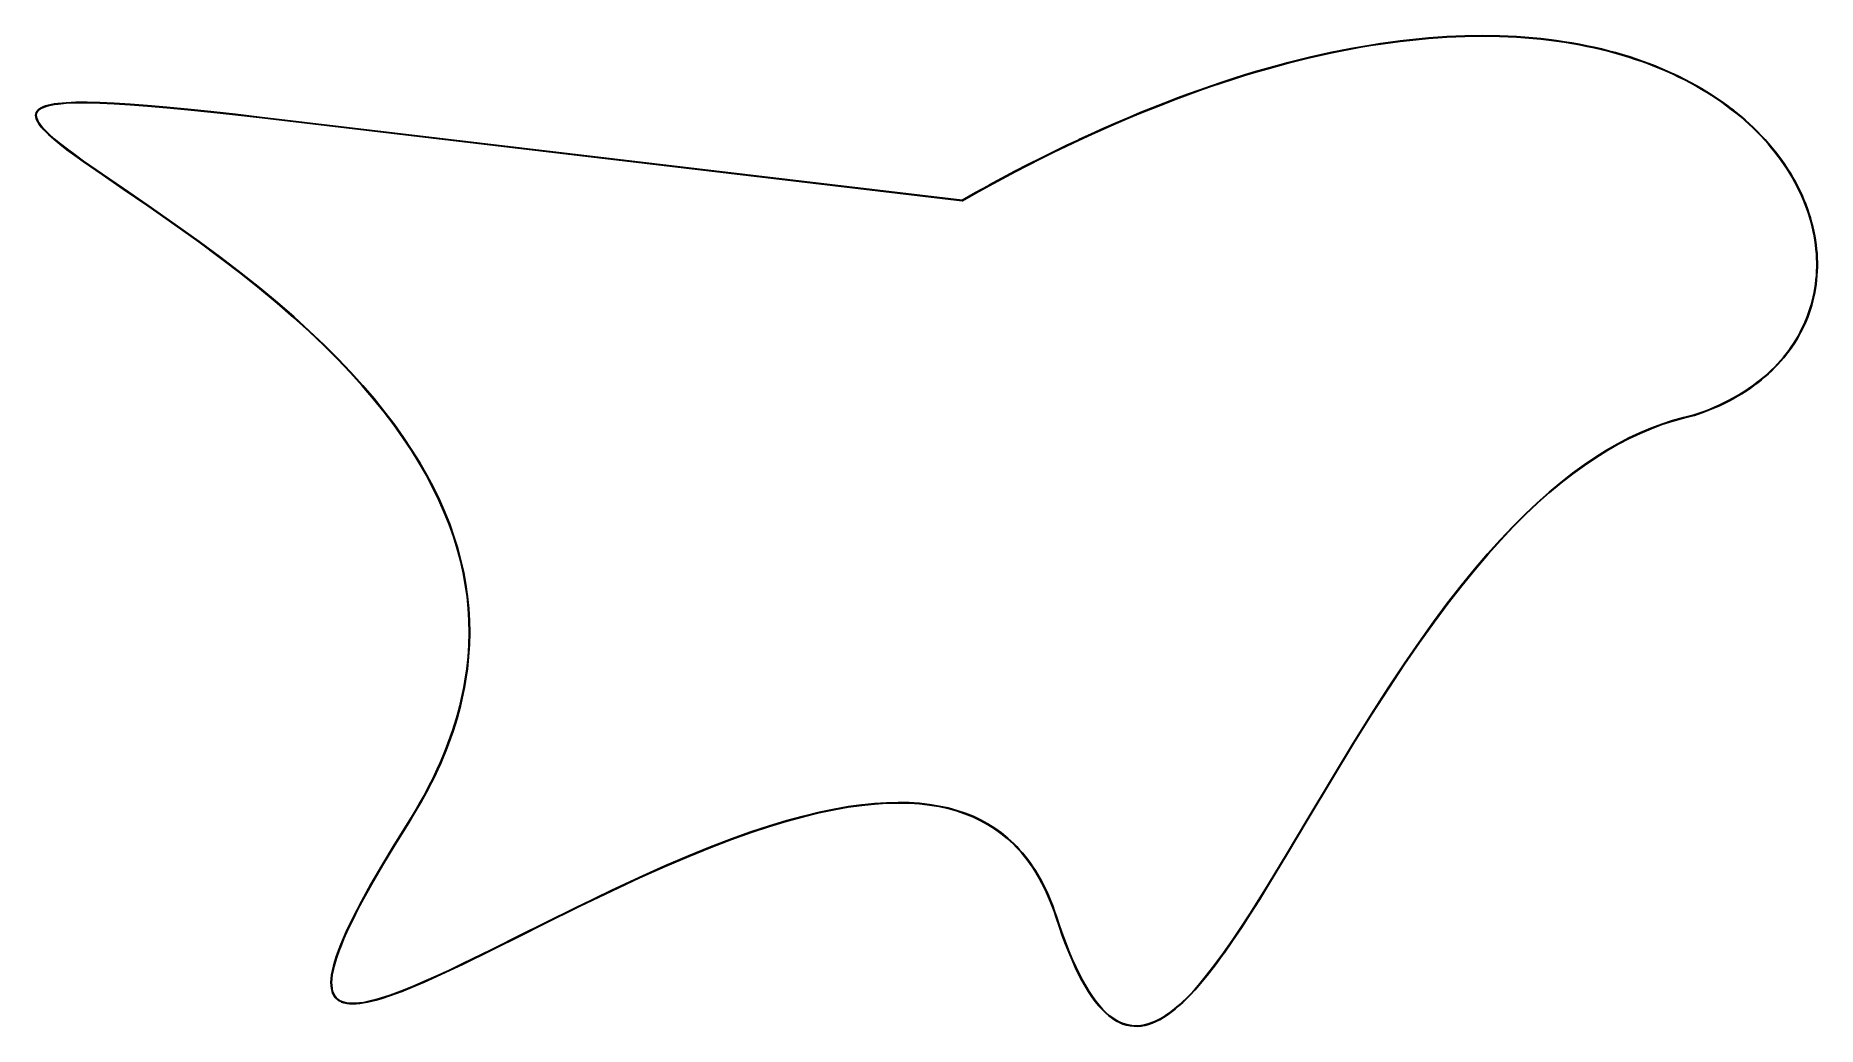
# Model space of a CAD drawing. Extents: x 2.34 to 7.94, y -7.28 to -4.16.
import ezdxf

# ---------------------------------------------------------------- set-up
doc = ezdxf.new("R2010")
doc.units = 0
doc.header["$MEASUREMENT"] = 0
doc.layers.add('BLACK', color=7, linetype='CONTINUOUS')

msp = doc.modelspace()

# ---------------------------------------------------------------- linework, layer by layer
at = {"layer": 'BLACK', "linetype": 'CONTINUOUS'}
for p, q in [((6.4706, -4.2026), (6.5022, -4.1969)), ((6.5022, -4.1969), (6.5336, -4.1917)), ((6.5022, -4.1969), (6.5022, -4.1969)), ((6.5022, -4.1969), (6.5022, -4.1969)), ((6.5339, -4.1936), (6.5026, -4.1989)), ((6.5336, -4.1917), (6.5646, -4.1868)), ((6.5336, -4.1917), (6.5336, -4.1917)), ((6.5336, -4.1917), (6.5336, -4.1917)), ((6.5649, -4.1888), (6.5339, -4.1936)), ((6.5646, -4.1868), (6.5953, -4.1825)), ((6.5646, -4.1868), (6.5646, -4.1868)), ((6.5646, -4.1868), (6.5646, -4.1868)), ((6.5955, -4.1844), (6.5649, -4.1888)), ((6.5953, -4.1825), (6.6256, -4.1786)), ((6.5953, -4.1825), (6.5953, -4.1825)), ((6.5953, -4.1825), (6.5953, -4.1825)), ((6.6259, -4.1805), (6.5955, -4.1844)), ((6.6256, -4.1786), (6.6557, -4.1751)), ((6.6256, -4.1786), (6.6256, -4.1786)), ((6.6256, -4.1786), (6.6256, -4.1786)), ((6.6559, -4.177), (6.6259, -4.1805)), ((6.6557, -4.1751), (6.6854, -4.172)), ((6.6557, -4.1751), (6.6557, -4.1751)), ((6.6557, -4.1751), (6.6557, -4.1751)), ((6.6856, -4.174), (6.6559, -4.177)), ((6.6854, -4.172), (6.7148, -4.1694)), ((6.6854, -4.172), (6.6854, -4.172)), ((6.6854, -4.172), (6.6854, -4.172)), ((6.715, -4.1713), (6.6856, -4.174)), ((6.7148, -4.1694), (6.7148, -4.1694)), ((6.7148, -4.1694), (6.7149, -4.1694)), ((6.7149, -4.1694), (6.7439, -4.1671)), ((6.7441, -4.1691), (6.715, -4.1713)), ((6.7439, -4.1671), (6.7727, -4.1653)), ((6.7439, -4.1671), (6.7439, -4.1671)), ((6.7439, -4.1671), (6.7439, -4.1671)), ((6.7728, -4.1673), (6.7441, -4.1691)), ((6.7727, -4.1653), (6.8012, -4.164)), ((6.7727, -4.1653), (6.7727, -4.1653)), ((6.7727, -4.1653), (6.7727, -4.1653)), ((6.8013, -4.1659), (6.7728, -4.1673)), ((6.8012, -4.164), (6.8293, -4.163)), ((6.8012, -4.164), (6.8012, -4.164)), ((6.8012, -4.164), (6.8012, -4.164)), ((6.8294, -4.1649), (6.8013, -4.1659)), ((6.8293, -4.163), (6.8571, -4.1624)), ((6.8293, -4.163), (6.8293, -4.163)), ((6.8293, -4.163), (6.8293, -4.163)), ((6.8572, -4.1644), (6.8294, -4.1649)), ((6.8571, -4.1624), (6.8846, -4.1622)), ((6.8571, -4.1624), (6.8571, -4.1624)), ((6.8571, -4.1624), (6.8571, -4.1624)), ((6.8847, -4.1642), (6.8572, -4.1644)), ((6.8846, -4.1622), (6.8847, -4.1622)), ((6.8847, -4.1622), (6.8847, -4.1622)), ((6.8847, -4.1622), (6.9118, -4.1624)), ((6.9118, -4.1644), (6.8847, -4.1642)), ((6.9118, -4.1624), (6.9118, -4.1624)), ((6.9118, -4.1624), (6.9118, -4.1624)), ((6.9118, -4.1624), (6.9387, -4.163)), ((6.9386, -4.165), (6.9118, -4.1644)), ((6.9651, -4.166), (6.9386, -4.165)), ((6.9387, -4.163), (6.9387, -4.163)), ((6.9387, -4.163), (6.9387, -4.163)), ((6.9387, -4.163), (6.9652, -4.164)), ((6.9913, -4.1673), (6.9651, -4.166)), ((6.9652, -4.164), (6.9652, -4.164)), ((6.9652, -4.164), (6.9652, -4.164)), ((6.9652, -4.164), (6.9914, -4.1654)), ((7.0172, -4.1691), (6.9913, -4.1673)), ((6.9914, -4.1654), (6.9914, -4.1654)), ((6.9914, -4.1654), (6.9914, -4.1654)), ((6.9914, -4.1654), (7.0173, -4.1671)), ((7.0427, -4.1712), (7.0172, -4.1691)), ((7.0173, -4.1671), (7.0173, -4.1671)), ((7.0173, -4.1671), (7.0173, -4.1671)), ((7.0173, -4.1671), (7.0429, -4.1692)), ((7.0679, -4.1737), (7.0427, -4.1712)), ((7.0429, -4.1692), (7.0429, -4.1692)), ((7.0429, -4.1692), (7.0429, -4.1692)), ((7.0429, -4.1692), (7.0681, -4.1717)), ((7.0928, -4.1765), (7.0679, -4.1737)), ((7.0681, -4.1717), (7.0681, -4.1717)), ((7.0681, -4.1717), (7.0681, -4.1717)), ((7.0681, -4.1717), (7.093, -4.1745)), ((7.1173, -4.1797), (7.0928, -4.1765)), ((7.093, -4.1745), (7.093, -4.1745)), ((7.093, -4.1745), (7.093, -4.1745)), ((7.093, -4.1745), (7.1176, -4.1777)), ((7.1416, -4.1832), (7.1173, -4.1797)), ((7.1176, -4.1777), (7.1176, -4.1777)), ((7.1176, -4.1777), (7.1176, -4.1777)), ((7.1176, -4.1777), (7.1419, -4.1813)), ((7.1654, -4.1871), (7.1416, -4.1832)), ((7.1419, -4.1813), (7.1419, -4.1813)), ((7.1419, -4.1813), (7.1419, -4.1813)), ((7.1419, -4.1813), (7.1658, -4.1851)), ((7.189, -4.1913), (7.1654, -4.1871)), ((7.1658, -4.1851), (7.1658, -4.1851)), ((7.1658, -4.1851), (7.1658, -4.1851)), ((7.1658, -4.1851), (7.1894, -4.1894)), ((7.2122, -4.1959), (7.189, -4.1913)), ((7.1894, -4.1894), (7.1894, -4.1894)), ((7.1894, -4.1894), (7.1894, -4.1894)), ((7.1894, -4.1894), (7.2126, -4.1939)), ((7.2351, -4.2008), (7.2122, -4.1959)), ((7.2126, -4.1939), (7.2126, -4.1939)), ((7.2126, -4.1939), (7.2126, -4.1939)), ((7.2126, -4.1939), (7.2356, -4.1988)), ((6.2403, -4.2558), (6.2741, -4.2468)), ((6.2746, -4.2487), (6.2408, -4.2577)), ((6.2741, -4.2468), (6.3076, -4.2382)), ((6.2741, -4.2468), (6.2741, -4.2468)), ((6.2741, -4.2468), (6.2741, -4.2468)), ((6.3081, -4.2401), (6.2746, -4.2487)), ((6.3076, -4.2382), (6.3409, -4.2302)), ((6.3076, -4.2382), (6.3076, -4.2382)), ((6.3076, -4.2382), (6.3076, -4.2382)), ((6.3413, -4.2321), (6.3081, -4.2401)), ((6.3409, -4.2302), (6.3738, -4.2226)), ((6.3409, -4.2302), (6.3409, -4.2302)), ((6.3409, -4.2302), (6.3409, -4.2302)), ((6.3742, -4.2245), (6.3413, -4.2321)), ((6.3738, -4.2226), (6.4064, -4.2155)), ((6.3738, -4.2226), (6.3738, -4.2226)), ((6.3738, -4.2226), (6.3738, -4.2226)), ((6.4068, -4.2174), (6.3742, -4.2245)), ((6.4064, -4.2155), (6.4386, -4.2088)), ((6.4064, -4.2155), (6.4064, -4.2155)), ((6.4064, -4.2155), (6.4064, -4.2155)), ((6.439, -4.2107), (6.4068, -4.2174)), ((6.4386, -4.2088), (6.4706, -4.2026)), ((6.4386, -4.2088), (6.4386, -4.2088)), ((6.4386, -4.2088), (6.4386, -4.2088)), ((6.471, -4.2046), (6.439, -4.2107)), ((6.4706, -4.2026), (6.4706, -4.2026)), ((6.4706, -4.2026), (6.4706, -4.2026)), ((6.5026, -4.1989), (6.471, -4.2046)), ((7.2577, -4.206), (7.2351, -4.2008)), ((7.2356, -4.1988), (7.2356, -4.1989)), ((7.2356, -4.1989), (7.2356, -4.1989)), ((7.2356, -4.1989), (7.2581, -4.2041)), ((7.2799, -4.2115), (7.2577, -4.206)), ((7.2581, -4.2041), (7.2581, -4.2041)), ((7.2581, -4.2041), (7.2582, -4.2041)), ((7.2582, -4.2041), (7.2804, -4.2096)), ((7.3018, -4.2174), (7.2799, -4.2115)), ((7.2804, -4.2096), (7.2804, -4.2096)), ((7.2804, -4.2096), (7.2804, -4.2096)), ((7.2804, -4.2096), (7.3023, -4.2155)), ((7.3234, -4.2236), (7.3018, -4.2174)), ((7.3023, -4.2155), (7.3023, -4.2155)), ((7.3023, -4.2155), (7.3023, -4.2155)), ((7.3023, -4.2155), (7.3239, -4.2217)), ((7.3446, -4.2301), (7.3234, -4.2236)), ((7.3239, -4.2217), (7.3239, -4.2217)), ((7.3239, -4.2217), (7.3239, -4.2217)), ((7.3239, -4.2217), (7.3451, -4.2282)), ((7.3654, -4.2369), (7.3446, -4.2301)), ((7.3451, -4.2282), (7.3452, -4.2282)), ((7.3452, -4.2282), (7.3452, -4.2282)), ((7.3452, -4.2282), (7.3661, -4.235)), ((7.386, -4.2439), (7.3654, -4.2369)), ((7.3661, -4.235), (7.3661, -4.235)), ((7.3661, -4.235), (7.3661, -4.235)), ((7.3661, -4.235), (7.3866, -4.2421)), ((7.4062, -4.2513), (7.386, -4.2439)), ((7.3866, -4.2421), (7.3866, -4.2421)), ((7.3866, -4.2421), (7.3866, -4.2421)), ((7.3866, -4.2421), (7.4068, -4.2495)), ((7.426, -4.259), (7.4062, -4.2513)), ((7.4068, -4.2495), (7.4069, -4.2495)), ((7.4069, -4.2495), (7.4069, -4.2495)), ((7.4069, -4.2495), (7.4267, -4.2572)), ((6.0305, -4.3206), (6.0663, -4.3085)), ((6.0669, -4.3104), (6.0312, -4.3224)), ((6.0663, -4.3085), (6.1017, -4.2969)), ((6.0663, -4.3085), (6.0663, -4.3085)), ((6.0663, -4.3085), (6.0663, -4.3085)), ((6.1023, -4.2988), (6.0669, -4.3104)), ((6.1017, -4.2969), (6.1368, -4.2859)), ((6.1017, -4.2969), (6.1017, -4.2969)), ((6.1017, -4.2969), (6.1017, -4.2969)), ((6.1374, -4.2878), (6.1023, -4.2988)), ((6.1368, -4.2859), (6.1716, -4.2754)), ((6.1368, -4.2859), (6.1368, -4.2859)), ((6.1368, -4.2859), (6.1368, -4.2859)), ((6.1722, -4.2772), (6.1374, -4.2878)), ((6.1716, -4.2754), (6.2061, -4.2653)), ((6.1716, -4.2754), (6.1716, -4.2754)), ((6.1716, -4.2754), (6.1716, -4.2754)), ((6.2066, -4.2672), (6.1722, -4.2772)), ((6.2061, -4.2653), (6.2402, -4.2558)), ((6.2061, -4.2653), (6.2061, -4.2653)), ((6.2061, -4.2653), (6.2061, -4.2653)), ((6.2408, -4.2577), (6.2066, -4.2672)), ((6.2402, -4.2558), (6.2403, -4.2558)), ((6.2403, -4.2558), (6.2403, -4.2558)), ((7.4455, -4.2669), (7.426, -4.259)), ((7.4267, -4.2572), (7.4267, -4.2572)), ((7.4267, -4.2572), (7.4267, -4.2572)), ((7.4267, -4.2572), (7.4462, -4.2651)), ((7.4646, -4.2752), (7.4455, -4.2669)), ((7.4462, -4.2651), (7.4462, -4.2651)), ((7.4462, -4.2651), (7.4463, -4.2651)), ((7.4463, -4.2651), (7.4654, -4.2734)), ((7.4834, -4.2837), (7.4646, -4.2752)), ((7.4654, -4.2734), (7.4654, -4.2734)), ((7.4654, -4.2734), (7.4654, -4.2734)), ((7.4654, -4.2734), (7.4842, -4.2819)), ((7.5018, -4.2925), (7.4834, -4.2837)), ((7.4842, -4.2819), (7.4842, -4.2819)), ((7.4842, -4.2819), (7.4843, -4.2819)), ((7.4843, -4.2819), (7.5027, -4.2907)), ((7.5199, -4.3015), (7.5018, -4.2925)), ((7.5027, -4.2907), (7.5027, -4.2907)), ((7.5027, -4.2907), (7.5027, -4.2907)), ((7.5027, -4.2907), (7.5208, -4.2997)), ((7.5377, -4.3108), (7.5199, -4.3015)), ((7.5208, -4.2997), (7.5208, -4.2998)), ((7.5208, -4.2998), (7.5208, -4.2998)), ((7.5208, -4.2998), (7.5386, -4.3091)), ((7.5386, -4.3091), (7.5386, -4.3091)), ((7.5386, -4.3091), (7.5386, -4.3091)), ((7.5386, -4.3091), (7.556, -4.3186)), ((5.8844, -4.3742), (5.9214, -4.36)), ((5.9221, -4.3618), (5.8851, -4.376)), ((5.9214, -4.36), (5.9581, -4.3463)), ((5.9214, -4.36), (5.9214, -4.36)), ((5.9214, -4.36), (5.9214, -4.36)), ((5.9588, -4.3481), (5.9221, -4.3618)), ((5.9581, -4.3463), (5.9945, -4.3332)), ((5.9581, -4.3463), (5.9581, -4.3463)), ((5.9581, -4.3463), (5.9581, -4.3463)), ((5.9951, -4.335), (5.9588, -4.3481)), ((5.9945, -4.3332), (6.0305, -4.3206)), ((5.9945, -4.3332), (5.9945, -4.3332)), ((5.9945, -4.3332), (5.9945, -4.3332)), ((6.0312, -4.3224), (5.9951, -4.335)), ((6.0305, -4.3206), (6.0305, -4.3206)), ((6.0305, -4.3206), (6.0305, -4.3206)), ((7.555, -4.3204), (7.5377, -4.3108)), ((7.572, -4.3301), (7.555, -4.3204)), ((7.556, -4.3186), (7.556, -4.3186)), ((7.556, -4.3186), (7.556, -4.3186)), ((7.556, -4.3186), (7.573, -4.3284)), ((7.5887, -4.3402), (7.572, -4.3301)), ((7.573, -4.3284), (7.573, -4.3285)), ((7.573, -4.3285), (7.573, -4.3285)), ((7.573, -4.3285), (7.5897, -4.3385)), ((7.6049, -4.3505), (7.5887, -4.3402)), ((7.5897, -4.3385), (7.5897, -4.3385)), ((7.5897, -4.3385), (7.5897, -4.3385)), ((7.5897, -4.3385), (7.606, -4.3488)), ((7.6209, -4.361), (7.6049, -4.3505)), ((7.606, -4.3488), (7.606, -4.3488)), ((7.606, -4.3488), (7.606, -4.3488)), ((7.606, -4.3488), (7.622, -4.3593)), ((7.6364, -4.3717), (7.6209, -4.361)), ((7.622, -4.3593), (7.622, -4.3593)), ((7.622, -4.3593), (7.622, -4.3593)), ((7.622, -4.3593), (7.6375, -4.3701)), ((2.3387, -4.4124), (2.3392, -4.4079)), ((2.3387, -4.4125), (2.3387, -4.4124)), ((2.3387, -4.4126), (2.3387, -4.4125)), ((2.339, -4.4173), (2.3387, -4.4126)), ((2.339, -4.4174), (2.339, -4.4173)), ((2.339, -4.4175), (2.339, -4.4174)), ((2.3402, -4.4225), (2.339, -4.4175)), ((2.3392, -4.4077), (2.3407, -4.4035)), ((2.3392, -4.4078), (2.3392, -4.4077)), ((2.3392, -4.4079), (2.3392, -4.4078)), ((2.3403, -4.4226), (2.3402, -4.4225)), ((2.3411, -4.4083), (2.3406, -4.4126)), ((2.3406, -4.4126), (2.341, -4.4171)), ((2.3407, -4.4033), (2.3431, -4.3994)), ((2.3407, -4.4034), (2.3407, -4.4033)), ((2.3407, -4.4035), (2.3407, -4.4034)), ((2.341, -4.4171), (2.3421, -4.422)), ((2.3425, -4.4042), (2.3411, -4.4083)), ((2.3421, -4.422), (2.3441, -4.4272)), ((2.3447, -4.4005), (2.3425, -4.4042)), ((2.3431, -4.3993), (2.3432, -4.3992)), ((2.3431, -4.3994), (2.3431, -4.3993)), ((2.3432, -4.3992), (2.3465, -4.3955)), ((2.3479, -4.3969), (2.3447, -4.4005)), ((2.3465, -4.3955), (2.3466, -4.3954)), ((2.3465, -4.3955), (2.3465, -4.3955)), ((2.3466, -4.3954), (2.3508, -4.392)), ((2.352, -4.3936), (2.3479, -4.3969)), ((2.3508, -4.392), (2.3509, -4.3919)), ((2.3508, -4.392), (2.3508, -4.392)), ((2.3509, -4.3919), (2.3561, -4.3888)), ((2.357, -4.3905), (2.352, -4.3936)), ((2.3561, -4.3888), (2.3561, -4.3887)), ((2.3561, -4.3887), (2.3562, -4.3887)), ((2.3562, -4.3887), (2.3623, -4.3858)), ((2.3631, -4.3876), (2.357, -4.3905)), ((2.3623, -4.3858), (2.3624, -4.3858)), ((2.3624, -4.3858), (2.3696, -4.3831)), ((2.3624, -4.3858), (2.3624, -4.3858)), ((2.3702, -4.385), (2.3631, -4.3876)), ((2.3696, -4.3831), (2.3778, -4.3808)), ((2.3696, -4.3831), (2.3696, -4.3831)), ((2.3696, -4.3831), (2.3696, -4.3831)), ((2.3783, -4.3827), (2.3702, -4.385)), ((2.3778, -4.3808), (2.3779, -4.3807)), ((2.3778, -4.3808), (2.3778, -4.3808)), ((2.3779, -4.3807), (2.3871, -4.3786)), ((2.3875, -4.3806), (2.3783, -4.3827)), ((2.3871, -4.3786), (2.3974, -4.3768)), ((2.3871, -4.3786), (2.3871, -4.3786)), ((2.3871, -4.3786), (2.3871, -4.3786)), ((2.3977, -4.3788), (2.3875, -4.3806)), ((2.3974, -4.3768), (2.4088, -4.3752)), ((2.3974, -4.3768), (2.3974, -4.3768)), ((2.3974, -4.3768), (2.3974, -4.3768)), ((2.409, -4.3772), (2.3977, -4.3788)), ((2.4088, -4.3752), (2.4348, -4.3729)), ((2.4088, -4.3752), (2.4088, -4.3752)), ((2.4088, -4.3752), (2.4088, -4.3752)), ((2.4349, -4.3749), (2.409, -4.3772)), ((2.4348, -4.3729), (2.4653, -4.3717)), ((2.4348, -4.3729), (2.4348, -4.3729)), ((2.4348, -4.3729), (2.4348, -4.3729)), ((2.4654, -4.3736), (2.4349, -4.3749)), ((2.4653, -4.3717), (2.4653, -4.3717)), ((2.4653, -4.3717), (2.4654, -4.3717)), ((2.4654, -4.3717), (2.5005, -4.3715)), ((2.5005, -4.3735), (2.4654, -4.3736)), ((2.5005, -4.3715), (2.5005, -4.3715)), ((2.5005, -4.3715), (2.5005, -4.3715)), ((2.5005, -4.3715), (2.5405, -4.3724)), ((2.5404, -4.3744), (2.5005, -4.3735)), ((2.5853, -4.3764), (2.5404, -4.3744)), ((2.5405, -4.3724), (2.5405, -4.3724)), ((2.5405, -4.3724), (2.5405, -4.3724)), ((2.5405, -4.3724), (2.5854, -4.3744)), ((2.6352, -4.3795), (2.5853, -4.3764)), ((2.5854, -4.3744), (2.5854, -4.3744)), ((2.5854, -4.3744), (2.5854, -4.3744)), ((2.5854, -4.3744), (2.6354, -4.3775)), ((2.6904, -4.3836), (2.6352, -4.3795)), ((2.6354, -4.3775), (2.6354, -4.3775)), ((2.6354, -4.3775), (2.6354, -4.3775)), ((2.6354, -4.3775), (2.6906, -4.3817)), ((2.751, -4.3889), (2.6904, -4.3836)), ((2.6906, -4.3817), (2.6906, -4.3817)), ((2.6906, -4.3817), (2.6906, -4.3817)), ((2.6906, -4.3817), (2.7512, -4.3869)), ((2.8171, -4.3953), (2.751, -4.3889)), ((2.7512, -4.3869), (2.7512, -4.3869)), ((2.7512, -4.3869), (2.7512, -4.3869)), ((2.7512, -4.3869), (2.8173, -4.3933)), ((2.8888, -4.4027), (2.8171, -4.3953)), ((2.8173, -4.3933), (2.8173, -4.3933)), ((2.8173, -4.3933), (2.8173, -4.3933)), ((2.8173, -4.3933), (2.889, -4.4008)), ((2.9664, -4.4113), (2.8888, -4.4027)), ((2.889, -4.4008), (2.889, -4.4008)), ((2.889, -4.4008), (2.889, -4.4008)), ((2.889, -4.4008), (2.9666, -4.4093)), ((3.0499, -4.421), (2.9664, -4.4113)), ((2.9666, -4.4093), (2.9666, -4.4093)), ((2.9666, -4.4093), (2.9666, -4.4093)), ((2.9666, -4.4093), (3.0501, -4.419)), ((5.2499, -4.681), (3.0499, -4.421)), ((3.0499, -4.421), (3.0499, -4.421)), ((3.0501, -4.419), (3.0501, -4.419)), ((3.0501, -4.419), (3.0501, -4.419)), ((3.0501, -4.419), (5.2498, -4.679)), ((5.7332, -4.4365), (5.7715, -4.4201)), ((5.7723, -4.4219), (5.734, -4.4383)), ((5.7715, -4.4201), (5.8094, -4.4042)), ((5.7715, -4.4201), (5.7715, -4.4201)), ((5.7715, -4.4201), (5.7715, -4.4201)), ((5.8102, -4.406), (5.7723, -4.4219)), ((5.8094, -4.4042), (5.8471, -4.3889)), ((5.8094, -4.4042), (5.8094, -4.4042)), ((5.8094, -4.4042), (5.8094, -4.4042)), ((5.8478, -4.3907), (5.8102, -4.406)), ((5.8471, -4.3889), (5.8844, -4.3742)), ((5.8471, -4.3889), (5.8471, -4.3889)), ((5.8471, -4.3889), (5.8471, -4.3889)), ((5.8851, -4.376), (5.8478, -4.3907)), ((5.8844, -4.3742), (5.8844, -4.3742)), ((5.8844, -4.3742), (5.8844, -4.3742)), ((7.6516, -4.3826), (7.6364, -4.3717)), ((7.6375, -4.3701), (7.6375, -4.3701)), ((7.6375, -4.3701), (7.6375, -4.3701)), ((7.6375, -4.3701), (7.6527, -4.381)), ((7.6663, -4.3938), (7.6516, -4.3826)), ((7.6527, -4.381), (7.6527, -4.3811)), ((7.6527, -4.3811), (7.6527, -4.3811)), ((7.6527, -4.3811), (7.6675, -4.3922)), ((7.6808, -4.4052), (7.6663, -4.3938)), ((7.6675, -4.3922), (7.6675, -4.3922)), ((7.6675, -4.3922), (7.6676, -4.3922)), ((7.6676, -4.3922), (7.682, -4.4036)), ((7.6948, -4.4167), (7.6808, -4.4052)), ((7.682, -4.4036), (7.682, -4.4036)), ((7.682, -4.4036), (7.682, -4.4036)), ((7.682, -4.4036), (7.6961, -4.4152)), ((7.7085, -4.4285), (7.6948, -4.4167)), ((7.6961, -4.4152), (7.6961, -4.4152)), ((7.6961, -4.4152), (7.6961, -4.4152)), ((7.6961, -4.4152), (7.7098, -4.427)), ((2.3423, -4.4279), (2.3403, -4.4226)), ((2.3403, -4.4226), (2.3403, -4.4226)), ((2.3423, -4.428), (2.3423, -4.4279)), ((2.3452, -4.4335), (2.3423, -4.428)), ((2.3423, -4.428), (2.3423, -4.428)), ((2.3441, -4.4272), (2.3469, -4.4326)), ((2.3452, -4.4336), (2.3452, -4.4335)), ((2.3453, -4.4336), (2.3452, -4.4336)), ((2.3489, -4.4394), (2.3453, -4.4336)), ((2.3469, -4.4326), (2.3506, -4.4383)), ((2.349, -4.4395), (2.3489, -4.4394)), ((2.3489, -4.4394), (2.3489, -4.4394)), ((2.3534, -4.4455), (2.349, -4.4395)), ((2.3506, -4.4383), (2.355, -4.4443)), ((2.3534, -4.4456), (2.3534, -4.4455)), ((2.3534, -4.4455), (2.3534, -4.4455)), ((2.3586, -4.4519), (2.3534, -4.4456)), ((2.355, -4.4443), (2.3601, -4.4506)), ((2.3587, -4.4519), (2.3586, -4.4519)), ((2.3646, -4.4585), (2.3587, -4.4519)), ((2.3587, -4.4519), (2.3587, -4.4519)), ((2.3601, -4.4506), (2.3661, -4.4572)), ((2.3647, -4.4585), (2.3646, -4.4585)), ((2.3788, -4.4725), (2.3647, -4.4585)), ((2.3647, -4.4585), (2.3647, -4.4585)), ((2.3661, -4.4572), (2.3801, -4.4711)), ((2.3957, -4.4875), (2.3788, -4.4725)), ((2.3788, -4.4725), (2.3788, -4.4725)), ((2.3788, -4.4725), (2.3788, -4.4725)), ((2.3801, -4.4711), (2.397, -4.486)), ((5.6166, -4.4891), (5.6557, -4.471)), ((5.6566, -4.4728), (5.6174, -4.4909)), ((5.6557, -4.471), (5.6558, -4.471)), ((5.6558, -4.471), (5.6946, -4.4535)), ((5.6558, -4.471), (5.6558, -4.471)), ((5.6955, -4.4553), (5.6566, -4.4728)), ((5.6946, -4.4535), (5.6946, -4.4535)), ((5.6946, -4.4535), (5.6947, -4.4535)), ((5.6947, -4.4535), (5.7332, -4.4365)), ((5.734, -4.4383), (5.6955, -4.4553)), ((5.7332, -4.4365), (5.7332, -4.4365)), ((5.7332, -4.4365), (5.7332, -4.4365)), ((7.7217, -4.4404), (7.7085, -4.4285)), ((7.7098, -4.427), (7.7098, -4.427)), ((7.7098, -4.427), (7.7098, -4.427)), ((7.7098, -4.427), (7.7231, -4.4389)), ((7.7346, -4.4525), (7.7217, -4.4404)), ((7.7231, -4.4389), (7.7231, -4.4389)), ((7.7231, -4.4389), (7.7231, -4.439)), ((7.7231, -4.439), (7.736, -4.4511)), ((7.7471, -4.4648), (7.7346, -4.4525)), ((7.736, -4.4511), (7.736, -4.4511)), ((7.736, -4.4511), (7.736, -4.4511)), ((7.736, -4.4511), (7.7485, -4.4634)), ((7.7592, -4.4773), (7.7471, -4.4648)), ((7.7485, -4.4634), (7.7485, -4.4634)), ((7.7485, -4.4634), (7.7485, -4.4634)), ((7.7485, -4.4634), (7.7607, -4.4759)), ((7.7709, -4.4899), (7.7592, -4.4773)), ((7.7607, -4.4759), (7.7607, -4.4759)), ((7.7607, -4.4759), (7.7607, -4.4759)), ((7.7607, -4.4759), (7.7724, -4.4885)), ((2.4152, -4.5035), (2.3957, -4.4875)), ((2.3957, -4.4875), (2.3957, -4.4875)), ((2.3957, -4.4875), (2.3957, -4.4875)), ((2.397, -4.486), (2.4165, -4.502)), ((2.4372, -4.5206), (2.4152, -4.5035)), ((2.4152, -4.5035), (2.4152, -4.5035)), ((2.4152, -4.5035), (2.4152, -4.5035)), ((2.4165, -4.502), (2.4384, -4.519)), ((2.4616, -4.5387), (2.4372, -4.5206)), ((2.4372, -4.5206), (2.4372, -4.5206)), ((2.4372, -4.5206), (2.4372, -4.5206)), ((2.4384, -4.519), (2.4628, -4.5371)), ((5.497, -4.547), (5.5372, -4.5272)), ((5.5381, -4.5289), (5.4979, -4.5488)), ((5.5372, -4.5272), (5.577, -4.5079)), ((5.5372, -4.5272), (5.5372, -4.5272)), ((5.5372, -4.5272), (5.5372, -4.5272)), ((5.5779, -4.5096), (5.5381, -4.5289)), ((5.577, -4.5079), (5.6165, -4.4892)), ((5.577, -4.5079), (5.577, -4.5079)), ((5.577, -4.5079), (5.577, -4.5079)), ((5.6174, -4.4909), (5.5779, -4.5096)), ((5.6165, -4.4892), (5.6165, -4.4891)), ((5.6165, -4.4891), (5.6166, -4.4891)), ((7.7823, -4.5026), (7.7709, -4.4899)), ((7.7724, -4.4885), (7.7724, -4.4885)), ((7.7724, -4.4885), (7.7724, -4.4886)), ((7.7724, -4.4886), (7.7838, -4.5013)), ((7.7932, -4.5155), (7.7823, -4.5026)), ((7.7838, -4.5013), (7.7838, -4.5013)), ((7.7838, -4.5013), (7.7838, -4.5013)), ((7.7838, -4.5013), (7.7947, -4.5143)), ((7.8037, -4.5286), (7.7932, -4.5155)), ((7.7947, -4.5143), (7.7947, -4.5143)), ((7.7947, -4.5143), (7.7947, -4.5143)), ((7.7947, -4.5143), (7.8053, -4.5273)), ((7.8139, -4.5417), (7.8037, -4.5286)), ((7.8053, -4.5273), (7.8053, -4.5274)), ((7.8053, -4.5274), (7.8053, -4.5274)), ((7.8053, -4.5274), (7.8154, -4.5405)), ((2.4881, -4.5578), (2.4616, -4.5387)), ((2.4616, -4.5387), (2.4616, -4.5387)), ((2.4616, -4.5387), (2.4616, -4.5387)), ((2.4628, -4.5371), (2.4893, -4.5562)), ((2.5472, -4.599), (2.4881, -4.5578)), ((2.4881, -4.5578), (2.4881, -4.5578)), ((2.4881, -4.5578), (2.4881, -4.5578)), ((2.4893, -4.5562), (2.5484, -4.5974)), ((5.3747, -4.6103), (5.4158, -4.5886)), ((5.4167, -4.5904), (5.3756, -4.6121)), ((5.4158, -4.5886), (5.4566, -4.5675)), ((5.4158, -4.5886), (5.4158, -4.5886)), ((5.4158, -4.5886), (5.4158, -4.5886)), ((5.4575, -4.5693), (5.4167, -4.5904)), ((5.4566, -4.5675), (5.497, -4.5471)), ((5.4566, -4.5675), (5.4566, -4.5675)), ((5.4566, -4.5675), (5.4566, -4.5675)), ((5.4979, -4.5488), (5.4575, -4.5693)), ((5.497, -4.5471), (5.497, -4.547)), ((5.497, -4.5471), (5.497, -4.5471)), ((7.8236, -4.555), (7.8139, -4.5417)), ((7.8154, -4.5405), (7.8154, -4.5406)), ((7.8154, -4.5406), (7.8154, -4.5406)), ((7.8154, -4.5406), (7.8252, -4.5539)), ((7.8329, -4.5684), (7.8236, -4.555)), ((7.8252, -4.5539), (7.8252, -4.5539)), ((7.8252, -4.5539), (7.8252, -4.5539)), ((7.8252, -4.5539), (7.8345, -4.5673)), ((7.8418, -4.5819), (7.8329, -4.5684)), ((7.8345, -4.5673), (7.8345, -4.5673)), ((7.8345, -4.5673), (7.8345, -4.5673)), ((7.8345, -4.5673), (7.8435, -4.5808)), ((7.8503, -4.5955), (7.8418, -4.5819)), ((7.8435, -4.5808), (7.8435, -4.5809)), ((7.8435, -4.5809), (7.8435, -4.5809)), ((7.8435, -4.5809), (7.852, -4.5945)), ((2.5473, -4.599), (2.5472, -4.599)), ((2.6134, -4.6443), (2.5473, -4.599)), ((2.5473, -4.599), (2.5473, -4.599)), ((2.5484, -4.5974), (2.6145, -4.6427)), ((2.6909, -4.6974), (2.6134, -4.6443)), ((2.6134, -4.6443), (2.6134, -4.6443)), ((2.6145, -4.6427), (2.6145, -4.6427)), ((2.6145, -4.6427), (2.6921, -4.6958)), ((5.2916, -4.6556), (5.3333, -4.6327)), ((5.3342, -4.6344), (5.2925, -4.6573)), ((5.3333, -4.6326), (5.3747, -4.6103)), ((5.3333, -4.6327), (5.3333, -4.6326)), ((5.3333, -4.6326), (5.3333, -4.6326)), ((5.3756, -4.6121), (5.3342, -4.6344)), ((5.3747, -4.6103), (5.3747, -4.6103)), ((5.3747, -4.6103), (5.3747, -4.6103)), ((7.8585, -4.6092), (7.8503, -4.5955)), ((7.852, -4.5945), (7.852, -4.5945)), ((7.852, -4.5945), (7.852, -4.5945)), ((7.852, -4.5945), (7.8602, -4.6082)), ((7.8662, -4.623), (7.8585, -4.6092)), ((7.8602, -4.6082), (7.8602, -4.6082)), ((7.8602, -4.6082), (7.8602, -4.6082)), ((7.8602, -4.6082), (7.8679, -4.622)), ((7.8734, -4.6368), (7.8662, -4.623)), ((7.8679, -4.622), (7.8679, -4.622)), ((7.8679, -4.622), (7.8679, -4.622)), ((7.8679, -4.622), (7.8752, -4.6359)), ((7.8803, -4.6507), (7.8734, -4.6368)), ((7.8752, -4.6359), (7.8752, -4.6359)), ((7.8752, -4.6359), (7.8752, -4.6359)), ((7.8752, -4.6359), (7.8821, -4.6498)), ((2.7763, -4.7568), (2.6909, -4.6974)), ((2.6909, -4.6974), (2.6909, -4.6974)), ((2.6921, -4.6958), (2.6921, -4.6958)), ((2.6921, -4.6958), (2.6921, -4.6958)), ((2.6921, -4.6958), (2.7774, -4.7552)), ((5.2498, -4.679), (5.2916, -4.6556)), ((5.2501, -4.681), (5.2499, -4.681)), ((5.2502, -4.681), (5.2501, -4.681)), ((5.2501, -4.681), (5.2501, -4.681)), ((5.2503, -4.6809), (5.2502, -4.681)), ((5.2505, -4.6809), (5.2503, -4.6809)), ((5.2503, -4.6809), (5.2503, -4.6809)), ((5.2925, -4.6573), (5.2505, -4.6809)), ((5.2916, -4.6556), (5.2916, -4.6556)), ((5.2916, -4.6556), (5.2916, -4.6556)), ((7.8868, -4.6647), (7.8803, -4.6507)), ((7.8821, -4.6498), (7.8821, -4.6499)), ((7.8821, -4.6499), (7.8821, -4.6499)), ((7.8821, -4.6499), (7.8886, -4.6638)), ((7.8929, -4.6787), (7.8868, -4.6647)), ((7.8886, -4.6638), (7.8886, -4.6639)), ((7.8886, -4.6639), (7.8886, -4.6639)), ((7.8886, -4.6639), (7.8947, -4.6779)), ((7.8985, -4.6927), (7.8929, -4.6787)), ((7.8947, -4.6779), (7.8947, -4.6779)), ((7.8947, -4.6779), (7.8947, -4.6779)), ((7.8947, -4.6779), (7.9003, -4.692)), ((7.9038, -4.7068), (7.8985, -4.6927)), ((7.9003, -4.692), (7.9003, -4.692)), ((7.9003, -4.692), (7.9004, -4.692)), ((7.9004, -4.692), (7.9056, -4.7061)), ((2.8512, -4.8105), (2.7763, -4.7568)), ((2.7774, -4.7552), (2.7774, -4.7552)), ((2.7774, -4.7552), (2.7774, -4.7552)), ((2.7774, -4.7552), (2.8524, -4.8089)), ((7.9086, -4.7209), (7.9038, -4.7068)), ((7.9056, -4.7061), (7.9056, -4.7061)), ((7.9056, -4.7061), (7.9056, -4.7061)), ((7.9056, -4.7061), (7.9104, -4.7202)), ((7.913, -4.735), (7.9086, -4.7209)), ((7.9104, -4.7202), (7.9105, -4.7203)), ((7.9105, -4.7203), (7.9105, -4.7203)), ((7.9105, -4.7203), (7.9149, -4.7344)), ((7.917, -4.7491), (7.913, -4.735)), ((7.9149, -4.7344), (7.9149, -4.7344)), ((7.9149, -4.7344), (7.9149, -4.7344)), ((7.9149, -4.7344), (7.9189, -4.7486)), ((7.9206, -4.7632), (7.917, -4.7491)), ((7.9189, -4.7486), (7.9189, -4.7486)), ((7.9189, -4.7486), (7.9189, -4.7486)), ((7.9189, -4.7486), (7.9225, -4.7627)), ((2.9196, -4.8611), (2.8512, -4.8105)), ((2.8524, -4.8089), (2.8524, -4.8089)), ((2.8524, -4.8089), (2.8524, -4.8089)), ((2.8524, -4.8089), (2.9207, -4.8595)), ((7.9238, -4.7773), (7.9206, -4.7632)), ((7.9225, -4.7627), (7.9225, -4.7627)), ((7.9225, -4.7627), (7.9225, -4.7627)), ((7.9225, -4.7627), (7.9257, -4.7769)), ((7.9266, -4.7914), (7.9238, -4.7773)), ((7.9257, -4.7769), (7.9257, -4.7769)), ((7.9257, -4.7769), (7.9257, -4.7769)), ((7.9257, -4.7769), (7.9285, -4.791)), ((7.929, -4.8054), (7.9266, -4.7914)), ((7.9285, -4.791), (7.9285, -4.791)), ((7.9285, -4.791), (7.9285, -4.791)), ((7.9285, -4.791), (7.9309, -4.8051)), ((7.931, -4.8194), (7.929, -4.8054)), ((7.9309, -4.8051), (7.9309, -4.8051)), ((7.9309, -4.8051), (7.9309, -4.8051)), ((7.9309, -4.8051), (7.9329, -4.8192)), ((2.9829, -4.9096), (2.9196, -4.8611)), ((2.9207, -4.8595), (2.9207, -4.8595)), ((2.9207, -4.8595), (2.9208, -4.8595)), ((2.9208, -4.8595), (2.9841, -4.9081)), ((7.9325, -4.8334), (7.931, -4.8194)), ((7.9337, -4.8474), (7.9325, -4.8334)), ((7.9329, -4.8192), (7.9329, -4.8192)), ((7.9329, -4.8192), (7.9329, -4.8192)), ((7.9329, -4.8192), (7.9345, -4.8332)), ((7.9345, -4.8612), (7.9337, -4.8474)), ((7.9345, -4.8332), (7.9345, -4.8332)), ((7.9345, -4.8332), (7.9345, -4.8332)), ((7.9345, -4.8332), (7.9357, -4.8472)), ((7.9349, -4.875), (7.9345, -4.8612)), ((7.9357, -4.8472), (7.9357, -4.8472)), ((7.9357, -4.8472), (7.9357, -4.8472)), ((7.9357, -4.8472), (7.9364, -4.8611)), ((7.9364, -4.8611), (7.9364, -4.8611)), ((7.9364, -4.8611), (7.9364, -4.8611)), ((7.9364, -4.8611), (7.9368, -4.875)), ((3.0419, -4.9567), (2.9829, -4.9096)), ((2.9841, -4.9081), (2.9841, -4.9081)), ((2.9841, -4.9081), (2.9841, -4.9081)), ((2.9841, -4.9081), (3.0431, -4.9552)), ((7.9324, -4.9295), (7.9336, -4.916)), ((7.9336, -4.916), (7.9344, -4.9024)), ((7.9344, -4.9024), (7.9348, -4.8888)), ((7.9356, -4.9162), (7.9344, -4.9297)), ((7.9348, -4.8888), (7.9349, -4.875)), ((7.9364, -4.9025), (7.9356, -4.9161)), ((7.9356, -4.9161), (7.9356, -4.9162)), ((7.9356, -4.9162), (7.9356, -4.9162)), ((7.9368, -4.8888), (7.9364, -4.9025)), ((7.9364, -4.9025), (7.9364, -4.9025)), ((7.9364, -4.9025), (7.9364, -4.9025)), ((7.9368, -4.875), (7.9368, -4.875)), ((7.9368, -4.875), (7.9368, -4.875)), ((7.9368, -4.875), (7.9368, -4.8888)), ((7.9368, -4.8888), (7.9368, -4.8888)), ((7.9368, -4.8888), (7.9368, -4.8888)), ((3.0972, -5.0027), (3.0419, -4.9567)), ((3.0431, -4.9552), (3.0432, -4.9552)), ((3.0432, -4.9552), (3.0432, -4.9552)), ((3.0432, -4.9552), (3.0985, -5.0012)), ((7.9238, -4.9825), (7.9265, -4.9694)), ((7.9285, -4.9698), (7.9257, -4.9829)), ((7.9265, -4.9694), (7.9289, -4.9562)), ((7.9308, -4.9566), (7.9285, -4.9698)), ((7.9285, -4.9698), (7.9285, -4.9698)), ((7.9285, -4.9698), (7.9285, -4.9698)), ((7.9289, -4.9562), (7.9308, -4.9429)), ((7.9308, -4.9429), (7.9324, -4.9295)), ((7.9328, -4.9432), (7.9308, -4.9565)), ((7.9308, -4.9565), (7.9308, -4.9565)), ((7.9308, -4.9565), (7.9308, -4.9566)), ((7.9344, -4.9297), (7.9328, -4.9432)), ((7.9328, -4.9432), (7.9328, -4.9432)), ((7.9328, -4.9432), (7.9328, -4.9432)), ((7.9344, -4.9297), (7.9344, -4.9297)), ((7.9344, -4.9297), (7.9344, -4.9297)), ((3.1492, -5.0477), (3.0972, -5.0027)), ((3.0985, -5.0012), (3.0985, -5.0012)), ((3.0985, -5.0012), (3.0985, -5.0012)), ((3.0985, -5.0012), (3.1505, -5.0463)), ((7.9045, -5.0461), (7.9091, -5.0336)), ((7.911, -5.0343), (7.9064, -5.0468)), ((7.9091, -5.0336), (7.9134, -5.021)), ((7.9152, -5.0216), (7.911, -5.0343)), ((7.911, -5.0343), (7.911, -5.0343)), ((7.911, -5.0343), (7.911, -5.0343)), ((7.9134, -5.021), (7.9172, -5.0083)), ((7.9191, -5.0089), (7.9152, -5.0216)), ((7.9152, -5.0216), (7.9152, -5.0216)), ((7.9152, -5.0216), (7.9152, -5.0216)), ((7.9172, -5.0083), (7.9207, -4.9955)), ((7.9226, -4.996), (7.9191, -5.0088)), ((7.9191, -5.0088), (7.9191, -5.0089)), ((7.9191, -5.0089), (7.9191, -5.0089)), ((7.9207, -4.9955), (7.9238, -4.9825)), ((7.9257, -4.983), (7.9226, -4.9959)), ((7.9226, -4.9959), (7.9226, -4.9959)), ((7.9226, -4.9959), (7.9226, -4.996)), ((7.9257, -4.9829), (7.9257, -4.9829)), ((7.9257, -4.9829), (7.9257, -4.983)), ((3.198, -5.092), (3.1492, -5.0477)), ((3.1505, -5.0463), (3.1505, -5.0463)), ((3.1505, -5.0463), (3.1505, -5.0463)), ((3.1505, -5.0463), (3.1993, -5.0905)), ((3.2438, -5.1355), (3.198, -5.092)), ((3.1993, -5.0905), (3.1993, -5.0905)), ((3.1993, -5.0905), (3.1993, -5.0905)), ((3.1993, -5.0905), (3.2452, -5.1341)), ((7.8825, -5.0944), (7.8885, -5.0826)), ((7.8903, -5.0835), (7.8842, -5.0954)), ((7.8885, -5.0826), (7.8942, -5.0706)), ((7.896, -5.0714), (7.8903, -5.0834)), ((7.8903, -5.0834), (7.8903, -5.0835)), ((7.8903, -5.0835), (7.8903, -5.0835)), ((7.8942, -5.0706), (7.8996, -5.0584)), ((7.9014, -5.0592), (7.896, -5.0714)), ((7.896, -5.0714), (7.896, -5.0714)), ((7.896, -5.0714), (7.896, -5.0714)), ((7.8996, -5.0584), (7.9045, -5.0461)), ((7.9064, -5.0468), (7.9014, -5.0591)), ((7.9014, -5.0591), (7.9014, -5.0592)), ((7.9014, -5.0592), (7.9014, -5.0592)), ((7.9064, -5.0468), (7.9064, -5.0468)), ((7.9064, -5.0468), (7.9064, -5.0468)), ((3.2868, -5.1785), (3.2438, -5.1355)), ((3.2452, -5.1341), (3.2452, -5.1341)), ((3.2452, -5.1341), (3.2452, -5.1341)), ((3.2452, -5.1341), (3.2882, -5.1771)), ((7.8467, -5.1514), (7.8546, -5.1403)), ((7.8562, -5.1414), (7.8483, -5.1525)), ((7.8546, -5.1403), (7.8621, -5.1291)), ((7.8637, -5.1302), (7.8562, -5.1414)), ((7.8562, -5.1414), (7.8562, -5.1414)), ((7.8562, -5.1414), (7.8562, -5.1414)), ((7.8621, -5.1291), (7.8693, -5.1177)), ((7.8638, -5.1302), (7.8637, -5.1302)), ((7.8637, -5.1302), (7.8637, -5.1302)), ((7.8709, -5.1187), (7.8638, -5.1302)), ((7.8693, -5.1177), (7.876, -5.1062)), ((7.8777, -5.1071), (7.8709, -5.1187)), ((7.8709, -5.1187), (7.8709, -5.1187)), ((7.8709, -5.1187), (7.8709, -5.1187)), ((7.876, -5.1062), (7.8825, -5.0944)), ((7.8778, -5.1071), (7.8777, -5.1071)), ((7.8777, -5.1071), (7.8777, -5.1071)), ((7.8842, -5.0954), (7.8778, -5.1071)), ((7.8842, -5.0954), (7.8842, -5.0954)), ((7.8842, -5.0954), (7.8842, -5.0954)), ((3.3272, -5.2208), (3.2868, -5.1785)), ((3.2882, -5.1771), (3.2882, -5.1771)), ((3.2882, -5.1771), (3.2882, -5.1771)), ((3.2882, -5.1771), (3.3286, -5.2195)), ((7.7919, -5.2138), (7.802, -5.2039)), ((7.8034, -5.2053), (7.7933, -5.2152)), ((7.802, -5.2039), (7.8116, -5.1938)), ((7.8131, -5.1951), (7.8034, -5.2053)), ((7.8034, -5.2053), (7.8034, -5.2053)), ((7.8034, -5.2053), (7.8034, -5.2053)), ((7.8116, -5.1938), (7.8209, -5.1834)), ((7.8224, -5.1847), (7.8131, -5.1951)), ((7.8131, -5.1951), (7.8131, -5.1951)), ((7.8131, -5.1951), (7.8131, -5.1951)), ((7.8209, -5.1834), (7.8299, -5.1729)), ((7.8314, -5.1742), (7.8224, -5.1847)), ((7.8224, -5.1847), (7.8224, -5.1847)), ((7.8224, -5.1847), (7.8224, -5.1847)), ((7.8299, -5.1729), (7.8385, -5.1622)), ((7.84, -5.1635), (7.8314, -5.1742)), ((7.8314, -5.1742), (7.8314, -5.1742)), ((7.8314, -5.1742), (7.8314, -5.1742)), ((7.8385, -5.1622), (7.8467, -5.1514)), ((7.8483, -5.1525), (7.84, -5.1634)), ((7.84, -5.1634), (7.84, -5.1634)), ((7.84, -5.1634), (7.84, -5.1635)), ((7.8483, -5.1525), (7.8483, -5.1525)), ((7.8483, -5.1525), (7.8483, -5.1525)), ((3.365, -5.2627), (3.3272, -5.2208)), ((3.3286, -5.2195), (3.3286, -5.2195)), ((3.3286, -5.2195), (3.3287, -5.2195)), ((3.3287, -5.2195), (3.3665, -5.2614)), ((3.3665, -5.2614), (3.3665, -5.2614)), ((3.3665, -5.2614), (3.3665, -5.2614)), ((3.3665, -5.2614), (3.4019, -5.3028)), ((7.7241, -5.2691), (7.7364, -5.2604)), ((7.7375, -5.262), (7.7253, -5.2707)), ((7.7364, -5.2604), (7.7482, -5.2515)), ((7.7494, -5.2531), (7.7375, -5.262)), ((7.7375, -5.262), (7.7375, -5.262)), ((7.7375, -5.262), (7.7375, -5.262)), ((7.7482, -5.2515), (7.7597, -5.2424)), ((7.7609, -5.244), (7.7494, -5.2531)), ((7.7494, -5.2531), (7.7494, -5.2531)), ((7.7494, -5.2531), (7.7494, -5.2531)), ((7.7597, -5.2424), (7.7708, -5.2331)), ((7.7721, -5.2346), (7.7609, -5.2439)), ((7.7609, -5.2439), (7.7609, -5.244)), ((7.7609, -5.244), (7.7609, -5.244)), ((7.7708, -5.2331), (7.7815, -5.2236)), ((7.7829, -5.225), (7.7721, -5.2346)), ((7.7721, -5.2346), (7.7721, -5.2346)), ((7.7721, -5.2346), (7.7721, -5.2346)), ((7.7815, -5.2236), (7.7919, -5.2138)), ((7.7933, -5.2153), (7.7829, -5.225)), ((7.7829, -5.225), (7.7829, -5.225)), ((7.7829, -5.225), (7.7829, -5.225)), ((7.7933, -5.2152), (7.7933, -5.2152)), ((7.7933, -5.2152), (7.7933, -5.2153)), ((3.4004, -5.3041), (3.365, -5.2627)), ((3.4335, -5.3451), (3.4004, -5.3041)), ((3.4019, -5.3028), (3.4019, -5.3028)), ((3.4019, -5.3028), (3.402, -5.3029)), ((3.402, -5.3029), (3.435, -5.3438)), ((7.6283, -5.3234), (7.6431, -5.3163)), ((7.644, -5.3181), (7.6292, -5.3251)), ((7.6431, -5.3163), (7.6576, -5.3091)), ((7.6585, -5.3108), (7.644, -5.3181)), ((7.644, -5.3181), (7.644, -5.3181)), ((7.644, -5.3181), (7.644, -5.3181)), ((7.6576, -5.3091), (7.6716, -5.3016)), ((7.6726, -5.3033), (7.6585, -5.3108)), ((7.6585, -5.3108), (7.6585, -5.3108)), ((7.6585, -5.3108), (7.6585, -5.3108)), ((7.6716, -5.3016), (7.6853, -5.2938)), ((7.6863, -5.2955), (7.6726, -5.3033)), ((7.6726, -5.3033), (7.6726, -5.3033)), ((7.6726, -5.3033), (7.6726, -5.3033)), ((7.6853, -5.2938), (7.6986, -5.2858)), ((7.6996, -5.2875), (7.6863, -5.2955)), ((7.6863, -5.2955), (7.6863, -5.2955)), ((7.6863, -5.2955), (7.6863, -5.2955)), ((7.6986, -5.2858), (7.7116, -5.2776)), ((7.6997, -5.2875), (7.6996, -5.2875)), ((7.7126, -5.2792), (7.6997, -5.2875)), ((7.6997, -5.2875), (7.6997, -5.2875)), ((7.7116, -5.2776), (7.7241, -5.2691)), ((7.7127, -5.2792), (7.7126, -5.2792)), ((7.7126, -5.2792), (7.7126, -5.2792)), ((7.7252, -5.2708), (7.7127, -5.2792)), ((7.7253, -5.2707), (7.7252, -5.2708)), ((7.7253, -5.2707), (7.7253, -5.2707)), ((3.4643, -5.3856), (3.4335, -5.3451)), ((3.435, -5.3438), (3.435, -5.3438)), ((3.435, -5.3438), (3.435, -5.3439)), ((3.435, -5.3439), (3.4658, -5.3844)), ((7.4477, -5.3826), (7.4818, -5.3715)), ((7.4824, -5.3733), (7.4483, -5.3845)), ((7.4818, -5.3715), (7.5158, -5.3619)), ((7.4818, -5.3715), (7.4818, -5.3715)), ((7.4818, -5.3715), (7.4818, -5.3715)), ((7.5163, -5.3638), (7.4824, -5.3733)), ((7.5158, -5.3619), (7.5497, -5.3541)), ((7.5158, -5.3619), (7.5158, -5.3619)), ((7.5158, -5.3619), (7.5158, -5.3619)), ((7.5502, -5.356), (7.5163, -5.3638)), ((7.5497, -5.3541), (7.5816, -5.3428)), ((7.5503, -5.3559), (7.5502, -5.356)), ((7.5823, -5.3447), (7.5503, -5.3559)), ((7.5503, -5.3559), (7.5503, -5.3559)), ((7.5816, -5.3428), (7.5976, -5.3366)), ((7.5983, -5.3384), (7.5823, -5.3447)), ((7.5823, -5.3447), (7.5823, -5.3447)), ((7.5823, -5.3447), (7.5823, -5.3447)), ((7.5976, -5.3366), (7.6131, -5.3301)), ((7.6139, -5.3319), (7.5983, -5.3384)), ((7.5983, -5.3384), (7.5983, -5.3384)), ((7.5983, -5.3384), (7.5983, -5.3384)), ((7.6131, -5.3301), (7.6283, -5.3234)), ((7.6291, -5.3252), (7.6139, -5.3319)), ((7.6139, -5.3319), (7.6139, -5.3319)), ((7.6139, -5.3319), (7.6139, -5.3319)), ((7.6292, -5.3251), (7.6291, -5.3251)), ((7.6291, -5.3251), (7.6291, -5.3252)), ((3.4929, -5.4258), (3.4643, -5.3856)), ((3.4658, -5.3844), (3.4658, -5.3844)), ((3.4658, -5.3844), (3.4659, -5.3844)), ((3.4659, -5.3844), (3.4945, -5.4246)), ((3.5194, -5.4656), (3.4929, -5.4258)), ((3.4945, -5.4246), (3.4945, -5.4247)), ((3.4945, -5.4247), (3.4945, -5.4247)), ((3.4945, -5.4247), (3.521, -5.4645)), ((7.3097, -5.4447), (7.3445, -5.4265)), ((7.3454, -5.4282), (7.3107, -5.4464)), ((7.3445, -5.4264), (7.3791, -5.4101)), ((7.3445, -5.4265), (7.3445, -5.4264)), ((7.3445, -5.4265), (7.3445, -5.4265)), ((7.3799, -5.4119), (7.3454, -5.4282)), ((7.3791, -5.4101), (7.4134, -5.3955)), ((7.3791, -5.4101), (7.3791, -5.4101)), ((7.3791, -5.4101), (7.3791, -5.4101)), ((7.4142, -5.3973), (7.3799, -5.4119)), ((7.4134, -5.3955), (7.4135, -5.3955)), ((7.4135, -5.3955), (7.4477, -5.3826)), ((7.4135, -5.3955), (7.4135, -5.3955)), ((7.4483, -5.3845), (7.4142, -5.3973)), ((7.4477, -5.3826), (7.4477, -5.3826)), ((7.4477, -5.3826), (7.4477, -5.3826)), ((3.5438, -5.5051), (3.5194, -5.4656)), ((3.521, -5.4645), (3.521, -5.4645)), ((3.521, -5.4645), (3.521, -5.4645)), ((3.521, -5.4645), (3.5455, -5.504)), ((7.2393, -5.4869), (7.2746, -5.4648)), ((7.2757, -5.4665), (7.2404, -5.4885)), ((7.2746, -5.4648), (7.2747, -5.4648)), ((7.2747, -5.4648), (7.3097, -5.4447)), ((7.2747, -5.4648), (7.2747, -5.4648)), ((7.3107, -5.4464), (7.2757, -5.4665)), ((7.3097, -5.4447), (7.3097, -5.4447)), ((7.3097, -5.4447), (7.3097, -5.4447)), ((3.5663, -5.5442), (3.5438, -5.5051)), ((3.5455, -5.504), (3.5455, -5.504)), ((3.5455, -5.504), (3.5455, -5.5041)), ((3.5455, -5.5041), (3.568, -5.5433)), ((7.131, -5.5659), (7.1675, -5.5374)), ((7.1687, -5.5389), (7.1322, -5.5674)), ((7.1675, -5.5373), (7.2036, -5.5111)), ((7.1675, -5.5374), (7.1675, -5.5373)), ((7.1675, -5.5373), (7.1675, -5.5373)), ((7.2047, -5.5127), (7.1687, -5.5389)), ((7.2036, -5.511), (7.2393, -5.4869)), ((7.2036, -5.5111), (7.2036, -5.511)), ((7.2036, -5.511), (7.2036, -5.511)), ((7.2404, -5.4885), (7.2047, -5.5127)), ((7.2393, -5.4869), (7.2393, -5.4869)), ((7.2393, -5.4869), (7.2393, -5.4869)), ((3.5869, -5.5831), (3.5663, -5.5442)), ((3.568, -5.5433), (3.5681, -5.5433)), ((3.5681, -5.5433), (3.5681, -5.5433)), ((3.5681, -5.5433), (3.5887, -5.5822)), ((3.6057, -5.6218), (3.5869, -5.5831)), ((3.5887, -5.5822), (3.5887, -5.5822)), ((3.5887, -5.5822), (3.5887, -5.5823)), ((3.5887, -5.5823), (3.6074, -5.6209)), ((7.0566, -5.6301), (7.094, -5.5968)), ((7.094, -5.5968), (7.0941, -5.5968)), ((7.0941, -5.5968), (7.131, -5.5659)), ((7.0941, -5.5968), (7.0941, -5.5968)), ((7.1322, -5.5674), (7.0953, -5.5983)), ((7.131, -5.5659), (7.131, -5.5659)), ((7.131, -5.5659), (7.131, -5.5659)), ((3.6226, -5.6602), (3.6057, -5.6218)), ((3.6074, -5.6209), (3.6074, -5.621)), ((3.6074, -5.621), (3.6075, -5.621)), ((3.6075, -5.621), (3.6244, -5.6594)), ((7.0186, -5.666), (7.0566, -5.6301)), ((7.0579, -5.6316), (7.02, -5.6674)), ((7.0566, -5.6301), (7.0566, -5.6301)), ((7.0566, -5.6301), (7.0566, -5.6301)), ((7.0953, -5.5983), (7.0579, -5.6316)), ((3.6378, -5.6984), (3.6226, -5.6602)), ((3.6244, -5.6594), (3.6244, -5.6594)), ((3.6244, -5.6594), (3.6244, -5.6595)), ((3.6244, -5.6595), (3.6396, -5.6977)), ((3.6512, -5.7365), (3.6378, -5.6984)), ((3.6396, -5.6977), (3.6396, -5.6977)), ((3.6396, -5.6977), (3.6396, -5.6978)), ((3.6396, -5.6978), (3.6531, -5.7358)), ((6.9407, -5.7461), (6.98, -5.7047)), ((6.9814, -5.706), (6.9421, -5.7475)), ((6.98, -5.7046), (7.0186, -5.666)), ((6.98, -5.7047), (6.98, -5.7046)), ((6.98, -5.7047), (6.98, -5.7047)), ((7.02, -5.6674), (6.9814, -5.706)), ((7.0186, -5.666), (7.0186, -5.666)), ((7.0186, -5.666), (7.0186, -5.666)), ((3.663, -5.7744), (3.6512, -5.7365)), ((3.6531, -5.7358), (3.6531, -5.7359)), ((3.6531, -5.7359), (3.6531, -5.7359)), ((3.6531, -5.7359), (3.6649, -5.7738)), ((6.9007, -5.7907), (6.9407, -5.7462)), ((6.9421, -5.7475), (6.9021, -5.792)), ((6.9407, -5.7462), (6.9407, -5.7461)), ((6.9407, -5.7462), (6.9407, -5.7462)), ((3.6732, -5.8122), (3.663, -5.7744)), ((3.6649, -5.7738), (3.6649, -5.7738)), ((3.6649, -5.7738), (3.6649, -5.7739)), ((3.6649, -5.7739), (3.6751, -5.8117)), ((3.6817, -5.8499), (3.6732, -5.8122)), ((3.6751, -5.8117), (3.6751, -5.8117)), ((3.6751, -5.8117), (3.6751, -5.8117)), ((3.6751, -5.8117), (3.6836, -5.8495)), ((6.8598, -5.8385), (6.9007, -5.7907)), ((6.9021, -5.792), (6.8613, -5.8398)), ((6.9007, -5.7907), (6.9007, -5.7907)), ((6.9007, -5.7907), (6.9007, -5.7907)), ((3.6886, -5.8876), (3.6817, -5.8499)), ((3.6836, -5.8495), (3.6836, -5.8495)), ((3.6836, -5.8495), (3.6836, -5.8495)), ((3.6836, -5.8495), (3.6905, -5.8872)), ((6.818, -5.8897), (6.8598, -5.8385)), ((6.8613, -5.8398), (6.8196, -5.891)), ((6.8598, -5.8385), (6.8598, -5.8385)), ((6.8598, -5.8385), (6.8598, -5.8385)), ((3.694, -5.9252), (3.6886, -5.8876)), ((3.6905, -5.8872), (3.6905, -5.8872)), ((3.6905, -5.8872), (3.6906, -5.8873)), ((3.6906, -5.8873), (3.6959, -5.9249)), ((3.6977, -5.9628), (3.694, -5.9252)), ((3.6959, -5.9249), (3.6959, -5.925)), ((3.6959, -5.925), (3.6959, -5.925)), ((3.6959, -5.925), (3.6997, -5.9627)), ((6.7752, -5.9448), (6.818, -5.8898)), ((6.8196, -5.891), (6.7768, -5.946)), ((6.818, -5.8898), (6.818, -5.8897)), ((6.818, -5.8898), (6.818, -5.8898)), ((3.7, -6.0005), (3.6977, -5.9628)), ((3.6997, -5.9627), (3.6997, -5.9627)), ((3.6997, -5.9627), (3.6997, -5.9627)), ((3.6997, -5.9627), (3.7019, -6.0004)), ((6.7311, -6.0039), (6.7752, -5.9448)), ((6.7768, -5.946), (6.7327, -6.0051)), ((6.7752, -5.9448), (6.7752, -5.9448)), ((6.7752, -5.9448), (6.7752, -5.9448)), ((3.6997, -6.0762), (3.7006, -6.0383)), ((3.7006, -6.0383), (3.7, -6.0005)), ((3.7026, -6.0383), (3.7017, -6.0762)), ((3.7019, -6.0004), (3.7019, -6.0005)), ((3.7019, -6.0005), (3.7019, -6.0005)), ((3.7019, -6.0005), (3.7026, -6.0383)), ((3.7026, -6.0383), (3.7026, -6.0383)), ((3.7026, -6.0383), (3.7026, -6.0383)), ((6.6855, -6.0676), (6.7311, -6.0039)), ((6.7327, -6.0051), (6.6871, -6.0687)), ((6.7311, -6.0039), (6.7311, -6.0039)), ((6.7311, -6.0039), (6.7311, -6.0039)), ((3.6973, -6.1142), (3.6997, -6.0762)), ((3.7017, -6.0763), (3.6992, -6.1143)), ((3.7017, -6.0762), (3.7017, -6.0762)), ((3.7017, -6.0762), (3.7017, -6.0763)), ((6.6381, -6.1364), (6.6855, -6.0676)), ((6.6871, -6.0687), (6.6398, -6.1375)), ((6.6855, -6.0676), (6.6855, -6.0676)), ((6.6855, -6.0676), (6.6855, -6.0676)), ((3.6876, -6.1907), (3.6932, -6.1523)), ((3.6952, -6.1526), (3.6895, -6.191)), ((3.6932, -6.1523), (3.6973, -6.1142)), ((3.6992, -6.1144), (3.6952, -6.1526)), ((3.6952, -6.1526), (3.6952, -6.1526)), ((3.6952, -6.1526), (3.6952, -6.1526)), ((3.6992, -6.1143), (3.6992, -6.1143)), ((3.6992, -6.1143), (3.6992, -6.1144)), ((6.5884, -6.2113), (6.6381, -6.1364)), ((6.6398, -6.1375), (6.5901, -6.2124)), ((6.6381, -6.1364), (6.6381, -6.1364)), ((6.6381, -6.1364), (6.6381, -6.1364)), ((3.6803, -6.2293), (3.6841, -6.21)), ((3.6861, -6.2103), (3.6822, -6.2297)), ((3.6841, -6.21), (3.6876, -6.1907)), ((3.6895, -6.191), (3.6861, -6.2103)), ((3.6861, -6.2103), (3.6861, -6.2103)), ((3.6861, -6.2103), (3.6861, -6.2103)), ((3.6895, -6.191), (3.6895, -6.191)), ((3.6895, -6.191), (3.6895, -6.191)), ((6.5356, -6.2936), (6.5884, -6.2113)), ((6.5901, -6.2124), (6.5372, -6.2947)), ((6.5884, -6.2113), (6.5884, -6.2113)), ((6.5884, -6.2113), (6.5884, -6.2113)), ((3.6663, -6.2877), (3.6714, -6.2682)), ((3.6733, -6.2687), (3.6682, -6.2882)), ((3.6714, -6.2682), (3.676, -6.2487)), ((3.678, -6.2491), (3.6733, -6.2686)), ((3.6733, -6.2686), (3.6733, -6.2687)), ((3.6733, -6.2687), (3.6733, -6.2687)), ((3.676, -6.2487), (3.6803, -6.2293)), ((3.6822, -6.2297), (3.678, -6.2491)), ((3.678, -6.2491), (3.678, -6.2491)), ((3.678, -6.2491), (3.678, -6.2491)), ((3.6822, -6.2297), (3.6822, -6.2297)), ((3.6822, -6.2297), (3.6822, -6.2297)), ((3.6548, -6.327), (3.6607, -6.3073)), ((3.6626, -6.3079), (3.6567, -6.3276)), ((3.6607, -6.3073), (3.6663, -6.2877)), ((3.6682, -6.2882), (3.6626, -6.3079)), ((3.6626, -6.3079), (3.6626, -6.3079)), ((3.6626, -6.3079), (3.6626, -6.3079)), ((3.6682, -6.2882), (3.6682, -6.2882)), ((3.6682, -6.2882), (3.6682, -6.2882)), ((6.4782, -6.3858), (6.5356, -6.2936)), ((6.5372, -6.2947), (6.4798, -6.3868)), ((6.5356, -6.2936), (6.5356, -6.2936)), ((6.5356, -6.2936), (6.5356, -6.2936)), ((3.6342, -6.3866), (3.6415, -6.3667)), ((3.6434, -6.3674), (3.6361, -6.3873)), ((3.6415, -6.3667), (3.6484, -6.3468)), ((3.6502, -6.3474), (3.6434, -6.3673)), ((3.6434, -6.3673), (3.6434, -6.3673)), ((3.6434, -6.3673), (3.6434, -6.3674)), ((3.6484, -6.3468), (3.6548, -6.327)), ((3.6503, -6.3474), (3.6502, -6.3474)), ((3.6502, -6.3474), (3.6502, -6.3474)), ((3.6567, -6.3276), (3.6503, -6.3474)), ((3.6567, -6.3276), (3.6567, -6.3276)), ((3.6567, -6.3276), (3.6567, -6.3276)), ((3.6096, -6.4471), (3.6183, -6.4269)), ((3.6201, -6.4276), (3.6114, -6.4479)), ((3.6183, -6.4269), (3.6265, -6.4067)), ((3.6283, -6.4074), (3.6201, -6.4276)), ((3.6201, -6.4276), (3.6201, -6.4276)), ((3.6201, -6.4276), (3.6201, -6.4276)), ((3.6265, -6.4067), (3.6342, -6.3866)), ((3.6361, -6.3873), (3.6283, -6.4074)), ((3.6283, -6.4074), (3.6283, -6.4074)), ((3.6283, -6.4074), (3.6283, -6.4074)), ((3.6361, -6.3873), (3.6361, -6.3873)), ((3.6361, -6.3873), (3.6361, -6.3873)), ((6.413, -6.4931), (6.4781, -6.3858)), ((6.4798, -6.3868), (6.4146, -6.4941)), ((6.4781, -6.3858), (6.4782, -6.3858)), ((6.4782, -6.3858), (6.4782, -6.3858)), ((3.5807, -6.5085), (3.5908, -6.4879)), ((3.5926, -6.4888), (3.5825, -6.5094)), ((3.5908, -6.4879), (3.6005, -6.4675)), ((3.6022, -6.4683), (3.5926, -6.4888)), ((3.5926, -6.4888), (3.5926, -6.4888)), ((3.5926, -6.4888), (3.5926, -6.4888)), ((3.6005, -6.4675), (3.6096, -6.4471)), ((3.6114, -6.4479), (3.6022, -6.4683)), ((3.6022, -6.4683), (3.6022, -6.4683)), ((3.6022, -6.4683), (3.6022, -6.4683)), ((3.6114, -6.4479), (3.6114, -6.4479)), ((3.6114, -6.4479), (3.6114, -6.4479)), ((6.3326, -6.6276), (6.413, -6.4931)), ((6.413, -6.4931), (6.413, -6.4931)), ((6.413, -6.4931), (6.413, -6.4931)), ((3.5589, -6.55), (3.5701, -6.5292)), ((3.5718, -6.5301), (3.5607, -6.5509)), ((3.5701, -6.5292), (3.5807, -6.5085)), ((3.5824, -6.5094), (3.5718, -6.5301)), ((3.5718, -6.5301), (3.5718, -6.5301)), ((3.5718, -6.5301), (3.5718, -6.5301)), ((3.5825, -6.5094), (3.5824, -6.5094)), ((3.5824, -6.5094), (3.5824, -6.5094)), ((6.4146, -6.4941), (6.3343, -6.6286)), ((3.5224, -6.6132), (3.5351, -6.592)), ((3.5368, -6.593), (3.5241, -6.6142)), ((3.5351, -6.592), (3.5473, -6.571)), ((3.549, -6.5719), (3.5368, -6.593)), ((3.5368, -6.593), (3.5368, -6.593)), ((3.5368, -6.593), (3.5368, -6.593)), ((3.5473, -6.571), (3.5589, -6.55)), ((3.5607, -6.551), (3.549, -6.5719)), ((3.549, -6.5719), (3.549, -6.5719)), ((3.549, -6.5719), (3.549, -6.5719)), ((3.5607, -6.5509), (3.5607, -6.551)), ((3.5607, -6.551), (3.5607, -6.551)), ((4.7512, -6.6145), (4.8005, -6.6026)), ((4.801, -6.6045), (4.7517, -6.6164)), ((4.8005, -6.6026), (4.8006, -6.6026)), ((4.8006, -6.6025), (4.8473, -6.5927)), ((4.8006, -6.6026), (4.8006, -6.6025)), ((4.8477, -6.5947), (4.801, -6.6045)), ((4.8473, -6.5927), (4.8474, -6.5927)), ((4.8474, -6.5927), (4.8918, -6.5849)), ((4.8474, -6.5927), (4.8474, -6.5927)), ((4.8921, -6.5868), (4.8477, -6.5947)), ((4.8918, -6.5849), (4.934, -6.579)), ((4.8918, -6.5849), (4.8918, -6.5849)), ((4.8918, -6.5849), (4.8918, -6.5849)), ((4.9343, -6.5809), (4.8921, -6.5868)), ((4.934, -6.579), (4.934, -6.579)), ((4.934, -6.579), (4.9341, -6.579)), ((4.9341, -6.579), (4.9742, -6.5748)), ((4.9743, -6.5768), (4.9343, -6.5809)), ((4.9742, -6.5748), (5.0123, -6.5724)), ((4.9742, -6.5748), (4.9742, -6.5748)), ((4.9742, -6.5748), (4.9742, -6.5748)), ((5.0124, -6.5743), (4.9743, -6.5768)), ((5.0123, -6.5724), (5.0123, -6.5724)), ((5.0123, -6.5724), (5.0124, -6.5724)), ((5.0124, -6.5724), (5.0486, -6.5715)), ((5.0487, -6.5735), (5.0124, -6.5743)), ((5.0486, -6.5715), (5.0487, -6.5715)), ((5.0487, -6.5715), (5.0487, -6.5715)), ((5.0487, -6.5715), (5.0832, -6.5722)), ((5.0831, -6.5742), (5.0487, -6.5735)), ((5.116, -6.5764), (5.0831, -6.5742)), ((5.0832, -6.5722), (5.0832, -6.5722)), ((5.0832, -6.5722), (5.0832, -6.5722)), ((5.0832, -6.5722), (5.1161, -6.5744)), ((5.1472, -6.5799), (5.116, -6.5764)), ((5.1161, -6.5744), (5.1161, -6.5744)), ((5.1161, -6.5744), (5.1161, -6.5744)), ((5.1161, -6.5744), (5.1475, -6.578)), ((5.177, -6.5848), (5.1472, -6.5799)), ((5.1475, -6.578), (5.1475, -6.578)), ((5.1475, -6.578), (5.1475, -6.578)), ((5.1475, -6.578), (5.1774, -6.5829)), ((5.2054, -6.591), (5.177, -6.5848)), ((5.1774, -6.5829), (5.1774, -6.5829)), ((5.1774, -6.5829), (5.1774, -6.5829)), ((5.1774, -6.5829), (5.2059, -6.5891)), ((5.2325, -6.5985), (5.2054, -6.591)), ((5.2059, -6.5891), (5.2059, -6.5891)), ((5.2059, -6.5891), (5.2059, -6.5891)), ((5.2059, -6.5891), (5.2331, -6.5966)), ((5.2584, -6.6072), (5.2325, -6.5985)), ((5.2331, -6.5966), (5.2331, -6.5966)), ((5.2331, -6.5966), (5.2331, -6.5966)), ((5.2331, -6.5966), (5.2591, -6.6053)), ((5.2591, -6.6053), (5.2591, -6.6053)), ((5.2591, -6.6053), (5.2591, -6.6053)), ((5.2591, -6.6053), (5.2839, -6.6153)), ((3.4655, -6.7045), (3.5092, -6.6345)), ((3.5108, -6.6355), (3.4672, -6.7056)), ((3.5092, -6.6345), (3.5224, -6.6132)), ((3.5241, -6.6142), (3.5108, -6.6355)), ((3.5108, -6.6355), (3.5108, -6.6355)), ((3.5108, -6.6355), (3.5108, -6.6355)), ((3.5241, -6.6142), (3.5241, -6.6142)), ((3.5241, -6.6142), (3.5241, -6.6142)), ((4.5862, -6.6645), (4.6442, -6.6453)), ((4.6449, -6.6472), (4.5868, -6.6663)), ((4.6442, -6.6453), (4.6443, -6.6453)), ((4.6443, -6.6453), (4.6992, -6.6287)), ((4.6443, -6.6453), (4.6443, -6.6453)), ((4.6997, -6.6306), (4.6449, -6.6472)), ((4.6992, -6.6287), (4.7512, -6.6145)), ((4.6992, -6.6287), (4.6992, -6.6287)), ((4.6992, -6.6287), (4.6992, -6.6287)), ((4.7517, -6.6164), (4.6997, -6.6306)), ((4.7512, -6.6145), (4.7512, -6.6145)), ((4.7512, -6.6145), (4.7512, -6.6145)), ((5.2832, -6.6171), (5.2584, -6.6072)), ((5.3068, -6.6282), (5.2832, -6.6171)), ((5.2839, -6.6153), (5.2839, -6.6153)), ((5.2839, -6.6153), (5.284, -6.6153)), ((5.284, -6.6153), (5.3077, -6.6265)), ((5.3294, -6.6406), (5.3068, -6.6282)), ((5.3077, -6.6265), (5.3077, -6.6265)), ((5.3077, -6.6265), (5.3077, -6.6265)), ((5.3077, -6.6265), (5.3304, -6.6389)), ((5.3511, -6.6542), (5.3294, -6.6406)), ((5.3304, -6.6389), (5.3304, -6.6389)), ((5.3304, -6.6389), (5.3304, -6.6389)), ((5.3304, -6.6389), (5.3521, -6.6525)), ((5.3718, -6.669), (5.3511, -6.6542)), ((5.3521, -6.6525), (5.3522, -6.6525)), ((5.3522, -6.6525), (5.3522, -6.6526)), ((5.3522, -6.6526), (5.373, -6.6674)), ((6.2708, -6.7313), (6.3326, -6.6276)), ((6.3343, -6.6286), (6.2725, -6.7323)), ((6.3326, -6.6276), (6.3326, -6.6276)), ((6.3326, -6.6276), (6.3326, -6.6276)), ((6.3343, -6.6286), (6.3343, -6.6286)), ((3.4265, -6.7693), (3.4655, -6.7045)), ((3.4672, -6.7056), (3.4282, -6.7703)), ((3.4655, -6.7045), (3.4655, -6.7045)), ((3.4655, -6.7045), (3.4655, -6.7045)), ((4.3899, -6.7395), (4.4594, -6.7113)), ((4.4602, -6.7131), (4.3907, -6.7413)), ((4.4594, -6.7113), (4.5247, -6.6864)), ((4.4594, -6.7113), (4.4594, -6.7113)), ((4.4594, -6.7113), (4.4594, -6.7113)), ((4.5254, -6.6882), (4.4602, -6.7131)), ((4.5247, -6.6864), (4.5862, -6.6645)), ((4.5247, -6.6864), (4.5247, -6.6864)), ((4.5247, -6.6864), (4.5247, -6.6864)), ((4.5868, -6.6663), (4.5254, -6.6882)), ((4.5862, -6.6645), (4.5862, -6.6645)), ((4.5862, -6.6645), (4.5862, -6.6645)), ((5.3916, -6.6851), (5.3718, -6.669)), ((5.373, -6.6674), (5.373, -6.6675)), ((5.373, -6.6675), (5.373, -6.6675)), ((5.373, -6.6675), (5.3929, -6.6836)), ((5.4106, -6.7026), (5.3916, -6.6851)), ((5.3929, -6.6836), (5.3929, -6.6837)), ((5.3929, -6.6837), (5.3929, -6.6837)), ((5.3929, -6.6837), (5.4119, -6.7012)), ((5.4197, -6.7118), (5.4106, -6.7026)), ((5.4119, -6.7012), (5.4119, -6.7012)), ((5.4119, -6.7012), (5.412, -6.7012)), ((5.412, -6.7012), (5.4211, -6.7104)), ((5.4287, -6.7214), (5.4197, -6.7118)), ((5.4211, -6.7104), (5.4212, -6.7105)), ((5.4212, -6.7105), (5.4212, -6.7105)), ((5.4212, -6.7105), (5.4302, -6.7201)), ((3.392, -6.8288), (3.4265, -6.7693)), ((3.4282, -6.7703), (3.3937, -6.8298)), ((3.4265, -6.7693), (3.4265, -6.7693)), ((3.4265, -6.7693), (3.4265, -6.7693)), ((4.235, -6.8073), (4.3154, -6.7713)), ((4.3162, -6.7731), (4.2359, -6.8091)), ((4.3154, -6.7713), (4.3154, -6.7713)), ((4.3154, -6.7713), (4.3155, -6.7713)), ((4.3155, -6.7713), (4.3899, -6.7395)), ((4.3907, -6.7413), (4.3162, -6.7731)), ((4.3899, -6.7395), (4.3899, -6.7395)), ((4.3899, -6.7395), (4.3899, -6.7395)), ((5.4375, -6.7314), (5.4287, -6.7214)), ((5.4302, -6.7201), (5.4302, -6.7201)), ((5.4302, -6.7201), (5.4302, -6.7201)), ((5.4302, -6.7201), (5.439, -6.7301)), ((5.446, -6.7417), (5.4375, -6.7314)), ((5.439, -6.7301), (5.439, -6.7301)), ((5.439, -6.7301), (5.439, -6.7301)), ((5.439, -6.7301), (5.4475, -6.7404)), ((5.4544, -6.7524), (5.446, -6.7417)), ((5.4475, -6.7404), (5.4476, -6.7404)), ((5.4476, -6.7404), (5.4476, -6.7404)), ((5.4476, -6.7404), (5.4559, -6.7512)), ((5.4625, -6.7634), (5.4544, -6.7524)), ((5.4559, -6.7512), (5.4559, -6.7512)), ((5.4559, -6.7512), (5.456, -6.7512)), ((5.456, -6.7512), (5.4641, -6.7623)), ((5.4705, -6.7749), (5.4625, -6.7634)), ((5.4641, -6.7623), (5.4641, -6.7623)), ((5.4641, -6.7623), (5.4641, -6.7623)), ((5.4641, -6.7623), (5.4721, -6.7738)), ((6.2111, -6.8297), (6.2708, -6.7313)), ((6.2725, -6.7323), (6.2128, -6.8308)), ((6.2725, -6.7323), (6.2725, -6.7323)), ((6.2725, -6.7323), (6.2725, -6.7323)), ((3.362, -6.8833), (3.392, -6.8288)), ((3.392, -6.8288), (3.392, -6.8288)), ((3.392, -6.8288), (3.392, -6.8288)), ((4.147, -6.8483), (4.235, -6.8073)), ((4.2359, -6.8091), (4.1478, -6.8501)), ((4.235, -6.8073), (4.235, -6.8073)), ((4.235, -6.8073), (4.235, -6.8073)), ((5.4782, -6.7868), (5.4705, -6.7749)), ((5.4721, -6.7738), (5.4721, -6.7738)), ((5.4721, -6.7738), (5.4721, -6.7738)), ((5.4721, -6.7738), (5.4799, -6.7857)), ((5.4858, -6.7991), (5.4782, -6.7868)), ((5.4799, -6.7857), (5.4799, -6.7857)), ((5.4799, -6.7857), (5.4799, -6.7857)), ((5.4799, -6.7857), (5.4875, -6.7981)), ((5.4931, -6.8118), (5.4858, -6.7991)), ((5.4875, -6.7981), (5.4875, -6.7981)), ((5.4875, -6.7981), (5.4875, -6.7981)), ((5.4875, -6.7981), (5.4948, -6.8108)), ((5.5003, -6.8249), (5.4931, -6.8118)), ((5.4948, -6.8108), (5.4948, -6.8108)), ((5.4948, -6.8108), (5.4948, -6.8108)), ((5.4948, -6.8108), (5.502, -6.824)), ((5.5072, -6.8385), (5.5003, -6.8249)), ((5.502, -6.824), (5.502, -6.824)), ((5.502, -6.824), (5.502, -6.824)), ((5.502, -6.824), (5.5089, -6.8377)), ((6.1821, -6.8766), (6.2111, -6.8297)), ((3.3486, -6.9087), (3.362, -6.8833)), ((3.3637, -6.8842), (3.3503, -6.9096)), ((3.362, -6.8833), (3.362, -6.8833)), ((3.362, -6.8833), (3.362, -6.8833)), ((3.3937, -6.8298), (3.3637, -6.8842)), ((4.048, -6.8961), (4.147, -6.8483)), ((4.1478, -6.8501), (4.0488, -6.8978)), ((4.147, -6.8483), (4.147, -6.8483)), ((4.147, -6.8483), (4.147, -6.8483)), ((5.5139, -6.8526), (5.5072, -6.8385)), ((5.5089, -6.8377), (5.5089, -6.8377)), ((5.5089, -6.8377), (5.5089, -6.8377)), ((5.5089, -6.8377), (5.5157, -6.8518)), ((5.5204, -6.8671), (5.5139, -6.8526)), ((5.5157, -6.8518), (5.5157, -6.8518)), ((5.5157, -6.8518), (5.5157, -6.8518)), ((5.5157, -6.8518), (5.5222, -6.8663)), ((5.5266, -6.8822), (5.5204, -6.8671)), ((5.5222, -6.8663), (5.5222, -6.8664)), ((5.5222, -6.8664), (5.5222, -6.8664)), ((5.5222, -6.8664), (5.5285, -6.8814)), ((5.5327, -6.8977), (5.5266, -6.8822)), ((5.5285, -6.8814), (5.5285, -6.8815)), ((5.5285, -6.8815), (5.5285, -6.8815)), ((5.5285, -6.8815), (5.5345, -6.897)), ((6.1535, -6.9217), (6.1821, -6.8766)), ((6.1837, -6.8777), (6.1552, -6.9228)), ((6.2128, -6.8308), (6.1837, -6.8777)), ((6.1837, -6.8777), (6.1837, -6.8777)), ((6.1837, -6.8777), (6.1837, -6.8777)), ((6.2128, -6.8308), (6.2128, -6.8308)), ((6.2128, -6.8308), (6.2128, -6.8308)), ((3.325, -6.956), (3.3363, -6.9329)), ((3.338, -6.9338), (3.3268, -6.9568)), ((3.3363, -6.9329), (3.3486, -6.9087)), ((3.3363, -6.9329), (3.3363, -6.9329)), ((3.3363, -6.9329), (3.3363, -6.9329)), ((3.3503, -6.9096), (3.338, -6.9338)), ((3.3486, -6.9087), (3.3486, -6.9087)), ((3.3486, -6.9087), (3.3486, -6.9087)), ((3.9292, -6.9548), (4.0479, -6.8961)), ((4.0488, -6.8978), (3.9301, -6.9565)), ((4.0479, -6.8961), (4.0479, -6.8961)), ((4.0479, -6.8961), (4.048, -6.8961)), ((5.5385, -6.9138), (5.5327, -6.8977)), ((5.5345, -6.897), (5.5345, -6.897)), ((5.5345, -6.897), (5.5345, -6.897)), ((5.5345, -6.897), (5.5404, -6.9131)), ((5.5441, -6.9303), (5.5385, -6.9138)), ((5.5404, -6.9131), (5.5404, -6.9131)), ((5.5404, -6.9131), (5.5404, -6.9131)), ((5.5404, -6.9131), (5.5459, -6.9297)), ((5.5541, -6.9606), (5.5441, -6.9303)), ((5.5441, -6.9303), (5.5441, -6.9303)), ((5.5459, -6.9297), (5.5459, -6.9297)), ((5.5459, -6.9297), (5.5459, -6.9297)), ((5.5459, -6.9297), (5.556, -6.9599)), ((6.1255, -6.9649), (6.1535, -6.9217)), ((6.1552, -6.9228), (6.1272, -6.966)), ((6.1552, -6.9228), (6.1552, -6.9228)), ((6.1552, -6.9228), (6.1552, -6.9228)), ((3.3056, -6.9985), (3.3148, -6.9778)), ((3.3166, -6.9786), (3.3074, -6.9993)), ((3.3148, -6.9778), (3.325, -6.956)), ((3.3148, -6.9778), (3.3148, -6.9778)), ((3.3148, -6.9778), (3.3148, -6.9778)), ((3.3268, -6.9568), (3.3166, -6.9786)), ((3.325, -6.956), (3.325, -6.956)), ((3.325, -6.956), (3.325, -6.956)), ((3.7718, -7.0334), (3.8678, -6.9855)), ((3.8687, -6.9872), (3.7727, -7.0352)), ((3.8678, -6.9855), (3.9292, -6.9548)), ((3.8678, -6.9855), (3.8678, -6.9855)), ((3.9301, -6.9565), (3.8687, -6.9872)), ((3.8687, -6.9872), (3.8687, -6.9872)), ((3.8687, -6.9872), (3.8687, -6.9872)), ((3.9292, -6.9548), (3.9292, -6.9548)), ((3.9292, -6.9548), (3.9292, -6.9548)), ((3.9301, -6.9565), (3.9301, -6.9565)), ((5.5542, -6.9606), (5.5541, -6.9606)), ((5.5541, -6.9606), (5.5541, -6.9606)), ((5.5643, -6.9893), (5.5542, -6.9606)), ((5.556, -6.9599), (5.5661, -6.9887)), ((5.5744, -7.0166), (5.5643, -6.9893)), ((5.5643, -6.9893), (5.5643, -6.9893)), ((5.5643, -6.9893), (5.5643, -6.9893)), ((5.5661, -6.9887), (5.5763, -7.0159)), ((6.0979, -7.0059), (6.1255, -6.9649)), ((6.1271, -6.966), (6.0996, -7.007)), ((6.1272, -6.966), (6.1271, -6.966)), ((6.1271, -6.966), (6.1271, -6.966)), ((3.284, -7.0541), (3.2902, -7.0367)), ((3.292, -7.0374), (3.2858, -7.0547)), ((3.2902, -7.0367), (3.2974, -7.0182)), ((3.2902, -7.0367), (3.2902, -7.0367)), ((3.2902, -7.0367), (3.2902, -7.0367)), ((3.2992, -7.0189), (3.292, -7.0374)), ((3.2974, -7.0182), (3.3056, -6.9986)), ((3.2974, -7.0182), (3.2974, -7.0182)), ((3.2974, -7.0182), (3.2974, -7.0182)), ((3.3074, -6.9993), (3.2992, -7.0189)), ((3.3056, -6.9986), (3.3056, -6.9985)), ((3.3056, -6.9986), (3.3056, -6.9986)), ((3.6814, -7.0777), (3.7718, -7.0334)), ((3.7726, -7.0352), (3.6822, -7.0795)), ((3.7727, -7.0352), (3.7726, -7.0352)), ((3.7727, -7.0352), (3.7727, -7.0352)), ((5.5846, -7.0423), (5.5744, -7.0166)), ((5.5744, -7.0166), (5.5744, -7.0166)), ((5.5744, -7.0166), (5.5744, -7.0166)), ((5.5763, -7.0159), (5.5864, -7.0416)), ((5.5949, -7.0666), (5.5846, -7.0423)), ((5.5846, -7.0423), (5.5846, -7.0423)), ((5.5846, -7.0423), (5.5846, -7.0423)), ((5.5864, -7.0416), (5.5967, -7.0658)), ((6.0442, -7.081), (6.0709, -7.0447)), ((6.0724, -7.0458), (6.0458, -7.0822)), ((6.0709, -7.0447), (6.0979, -7.0059)), ((6.0725, -7.0458), (6.0724, -7.0458)), ((6.0996, -7.007), (6.0725, -7.0458)), ((6.0725, -7.0458), (6.0725, -7.0458)), ((6.0996, -7.007), (6.0996, -7.007)), ((6.0996, -7.007), (6.0996, -7.007)), ((3.2687, -7.1133), (3.2711, -7.1001)), ((3.273, -7.1004), (3.2706, -7.1136)), ((3.2711, -7.1), (3.2744, -7.0858)), ((3.2711, -7.1001), (3.2711, -7.1)), ((3.2711, -7.1), (3.2711, -7.1)), ((3.2763, -7.0862), (3.273, -7.1004)), ((3.2744, -7.0857), (3.2787, -7.0705)), ((3.2744, -7.0858), (3.2744, -7.0857)), ((3.2744, -7.0857), (3.2744, -7.0857)), ((3.2806, -7.071), (3.2763, -7.0862)), ((3.2787, -7.0704), (3.284, -7.0541)), ((3.2787, -7.0705), (3.2787, -7.0704)), ((3.2787, -7.0704), (3.2787, -7.0704)), ((3.2858, -7.0547), (3.2806, -7.071)), ((3.284, -7.0541), (3.284, -7.0541)), ((3.284, -7.0541), (3.284, -7.0541)), ((3.5975, -7.1172), (3.6386, -7.0982)), ((3.6394, -7.0999), (3.5983, -7.119)), ((3.6386, -7.0982), (3.6814, -7.0777)), ((3.6822, -7.0795), (3.6394, -7.0999)), ((3.6394, -7.0999), (3.6394, -7.0999)), ((3.6394, -7.0999), (3.6394, -7.0999)), ((3.6822, -7.0795), (3.6822, -7.0795)), ((3.6822, -7.0795), (3.6822, -7.0795)), ((5.6051, -7.0894), (5.5949, -7.0666)), ((5.5949, -7.0666), (5.5949, -7.0666)), ((5.5949, -7.0666), (5.5949, -7.0666)), ((5.5967, -7.0658), (5.6069, -7.0886)), ((5.6052, -7.0894), (5.6051, -7.0894)), ((5.6155, -7.1108), (5.6052, -7.0894)), ((5.6052, -7.0894), (5.6052, -7.0894)), ((5.6069, -7.0886), (5.6172, -7.1099)), ((6.018, -7.1147), (6.0442, -7.081)), ((6.0458, -7.0822), (6.0196, -7.1159)), ((6.0458, -7.0822), (6.0458, -7.0822)), ((6.0458, -7.0822), (6.0458, -7.0822)), ((3.2665, -7.1369), (3.2671, -7.1257)), ((3.2665, -7.137), (3.2665, -7.1369)), ((3.2668, -7.1473), (3.2665, -7.137)), ((3.2665, -7.137), (3.2665, -7.137)), ((3.2668, -7.1474), (3.2668, -7.1473)), ((3.268, -7.1568), (3.2668, -7.1474)), ((3.2668, -7.1474), (3.2668, -7.1474)), ((3.2671, -7.1256), (3.2686, -7.1133)), ((3.2671, -7.1257), (3.2672, -7.1256)), ((3.2672, -7.1256), (3.2671, -7.1256)), ((3.268, -7.1569), (3.268, -7.1568)), ((3.27, -7.1654), (3.268, -7.1569)), ((3.268, -7.1569), (3.268, -7.1569)), ((3.2691, -7.1258), (3.2685, -7.137)), ((3.2685, -7.137), (3.2688, -7.1472)), ((3.2686, -7.1133), (3.2687, -7.1133)), ((3.2687, -7.1133), (3.2687, -7.1133)), ((3.2688, -7.1472), (3.2699, -7.1565)), ((3.2706, -7.1136), (3.2691, -7.1258)), ((3.2699, -7.1565), (3.2719, -7.1649)), ((3.2701, -7.1655), (3.27, -7.1654)), ((3.27, -7.1654), (3.27, -7.1654)), ((3.2729, -7.1731), (3.2701, -7.1655)), ((3.2719, -7.1649), (3.2747, -7.1723)), ((3.453, -7.1768), (3.4859, -7.1648)), ((3.4859, -7.1648), (3.5211, -7.1507)), ((3.5218, -7.1525), (3.4867, -7.1666)), ((3.5211, -7.1507), (3.5583, -7.1348)), ((3.5219, -7.1525), (3.5218, -7.1525)), ((3.5218, -7.1525), (3.5218, -7.1525)), ((3.5591, -7.1366), (3.5219, -7.1525)), ((3.5583, -7.1348), (3.5975, -7.1172)), ((3.5983, -7.119), (3.5591, -7.1366)), ((3.5591, -7.1366), (3.5591, -7.1366)), ((3.5591, -7.1366), (3.5591, -7.1366)), ((3.5983, -7.119), (3.5983, -7.119)), ((3.5983, -7.119), (3.5983, -7.119)), ((5.6259, -7.1308), (5.6155, -7.1108)), ((5.6155, -7.1108), (5.6155, -7.1108)), ((5.6155, -7.1108), (5.6155, -7.1108)), ((5.6172, -7.1099), (5.6276, -7.1299)), ((5.6363, -7.1494), (5.6259, -7.1308)), ((5.6259, -7.1308), (5.6259, -7.1308)), ((5.6259, -7.1308), (5.6259, -7.1308)), ((5.6276, -7.1299), (5.638, -7.1484)), ((5.6468, -7.1666), (5.6363, -7.1494)), ((5.6363, -7.1494), (5.6363, -7.1494)), ((5.6363, -7.1494), (5.6363, -7.1494)), ((5.638, -7.1484), (5.6484, -7.1655)), ((5.6484, -7.1655), (5.6589, -7.1814)), ((5.9669, -7.1736), (5.9795, -7.16)), ((5.981, -7.1613), (5.9683, -7.1749)), ((5.9795, -7.16), (5.9922, -7.1456)), ((5.9937, -7.1469), (5.981, -7.1613)), ((5.981, -7.1613), (5.981, -7.1613)), ((5.981, -7.1613), (5.981, -7.1613)), ((5.9922, -7.1456), (6.018, -7.1147)), ((6.0195, -7.1159), (5.9937, -7.1469)), ((5.9937, -7.1469), (5.9937, -7.1469)), ((5.9937, -7.1469), (5.9937, -7.1469)), ((6.0196, -7.1159), (6.0195, -7.1159)), ((6.0195, -7.1159), (6.0195, -7.1159)), ((3.273, -7.1732), (3.2729, -7.1731)), ((3.2729, -7.1731), (3.2729, -7.1731)), ((3.2766, -7.1799), (3.273, -7.1732)), ((3.2747, -7.1723), (3.2783, -7.1789)), ((3.2767, -7.18), (3.2766, -7.1799)), ((3.2812, -7.1859), (3.2767, -7.18)), ((3.2767, -7.18), (3.2767, -7.18)), ((3.2783, -7.1789), (3.2827, -7.1846)), ((3.2813, -7.1859), (3.2812, -7.1859)), ((3.2813, -7.186), (3.2813, -7.1859)), ((3.2866, -7.191), (3.2813, -7.186)), ((3.2827, -7.1846), (3.2879, -7.1895)), ((3.2867, -7.191), (3.2866, -7.191)), ((3.2867, -7.1911), (3.2867, -7.191)), ((3.2928, -7.1953), (3.2867, -7.1911)), ((3.2879, -7.1895), (3.2939, -7.1936)), ((3.2929, -7.1953), (3.2928, -7.1953)), ((3.293, -7.1953), (3.2929, -7.1953)), ((3.2998, -7.1987), (3.293, -7.1953)), ((3.2939, -7.1936), (3.3006, -7.1969)), ((3.2999, -7.1987), (3.2998, -7.1987)), ((3.2999, -7.1988), (3.2999, -7.1987)), ((3.3075, -7.2014), (3.2999, -7.1988)), ((3.3006, -7.1969), (3.3081, -7.1995)), ((3.3076, -7.2014), (3.3075, -7.2014)), ((3.3077, -7.2014), (3.3076, -7.2014)), ((3.316, -7.2032), (3.3077, -7.2014)), ((3.3081, -7.1995), (3.3164, -7.2013)), ((3.3161, -7.2032), (3.316, -7.2032)), ((3.3161, -7.2033), (3.3161, -7.2032)), ((3.3252, -7.2044), (3.3161, -7.2033)), ((3.3164, -7.2013), (3.3254, -7.2024)), ((3.3253, -7.2044), (3.3252, -7.2043)), ((3.3252, -7.2043), (3.3252, -7.2044)), ((3.3351, -7.2047), (3.3253, -7.2044)), ((3.3254, -7.2024), (3.3351, -7.2028)), ((3.3351, -7.2028), (3.3456, -7.2024)), ((3.3352, -7.2047), (3.3351, -7.2047)), ((3.3351, -7.2047), (3.3351, -7.2047)), ((3.3457, -7.2044), (3.3352, -7.2047)), ((3.3456, -7.2024), (3.3567, -7.2014)), ((3.3569, -7.2034), (3.3457, -7.2044)), ((3.3457, -7.2044), (3.3457, -7.2044)), ((3.3457, -7.2044), (3.3457, -7.2044)), ((3.3567, -7.2014), (3.3686, -7.1998)), ((3.357, -7.2034), (3.3569, -7.2034)), ((3.3569, -7.2034), (3.3569, -7.2034)), ((3.3688, -7.2017), (3.357, -7.2034)), ((3.3686, -7.1998), (3.381, -7.1975)), ((3.3689, -7.2017), (3.3688, -7.2017)), ((3.3814, -7.1994), (3.3689, -7.2017)), ((3.3689, -7.2017), (3.3689, -7.2017)), ((3.381, -7.1975), (3.3942, -7.1945)), ((3.3815, -7.1994), (3.3814, -7.1994)), ((3.3814, -7.1994), (3.3814, -7.1994)), ((3.3946, -7.1964), (3.3815, -7.1994)), ((3.3942, -7.1945), (3.408, -7.191)), ((3.3947, -7.1964), (3.3946, -7.1964)), ((3.4085, -7.1929), (3.3947, -7.1964)), ((3.3947, -7.1964), (3.3947, -7.1964)), ((3.408, -7.191), (3.4224, -7.1868)), ((3.4229, -7.1887), (3.4085, -7.1929)), ((3.4085, -7.1929), (3.4085, -7.1929)), ((3.4085, -7.1929), (3.4085, -7.1929)), ((3.4224, -7.1868), (3.453, -7.1768)), ((3.423, -7.1887), (3.4229, -7.1887)), ((3.4536, -7.1787), (3.423, -7.1887)), ((3.423, -7.1887), (3.423, -7.1887)), ((3.4537, -7.1787), (3.4536, -7.1787)), ((3.4866, -7.1666), (3.4537, -7.1787)), ((3.4537, -7.1787), (3.4537, -7.1787)), ((3.4867, -7.1666), (3.4866, -7.1666)), ((3.4867, -7.1666), (3.4867, -7.1666)), ((5.6573, -7.1825), (5.6468, -7.1666)), ((5.6468, -7.1666), (5.6468, -7.1666)), ((5.6468, -7.1666), (5.6468, -7.1666)), ((5.6679, -7.197), (5.6573, -7.1825)), ((5.6573, -7.1825), (5.6573, -7.1825)), ((5.6573, -7.1825), (5.6573, -7.1825)), ((5.6589, -7.1814), (5.6695, -7.1958)), ((5.6785, -7.2102), (5.6679, -7.197)), ((5.6679, -7.197), (5.6679, -7.197)), ((5.6679, -7.197), (5.6679, -7.197)), ((5.6695, -7.1958), (5.6801, -7.209)), ((5.6786, -7.2103), (5.6785, -7.2102)), ((5.6893, -7.2222), (5.6786, -7.2103)), ((5.6786, -7.2103), (5.6786, -7.2103)), ((5.6801, -7.209), (5.6907, -7.2209)), ((5.6907, -7.2209), (5.7014, -7.2315)), ((5.9053, -7.2296), (5.9174, -7.2201)), ((5.9186, -7.2216), (5.9065, -7.2311)), ((5.9174, -7.2201), (5.9296, -7.2097)), ((5.9309, -7.2112), (5.9186, -7.2216)), ((5.9186, -7.2216), (5.9186, -7.2216)), ((5.9186, -7.2216), (5.9186, -7.2216)), ((5.9296, -7.2097), (5.9419, -7.1985)), ((5.9433, -7.1999), (5.9309, -7.2111)), ((5.9309, -7.2111), (5.9309, -7.2111)), ((5.9309, -7.2111), (5.9309, -7.2112)), ((5.9419, -7.1985), (5.9544, -7.1864)), ((5.9557, -7.1878), (5.9433, -7.1999)), ((5.9433, -7.1999), (5.9433, -7.1999)), ((5.9433, -7.1999), (5.9433, -7.1999)), ((5.9544, -7.1864), (5.9669, -7.1736)), ((5.9558, -7.1878), (5.9557, -7.1878)), ((5.9683, -7.1749), (5.9558, -7.1878)), ((5.9558, -7.1878), (5.9558, -7.1878)), ((5.9683, -7.1749), (5.9683, -7.1749)), ((5.9683, -7.1749), (5.9683, -7.1749)), ((5.7, -7.2329), (5.6893, -7.2222)), ((5.6893, -7.2222), (5.6893, -7.2222)), ((5.6893, -7.2222), (5.6893, -7.2222)), ((5.7001, -7.2329), (5.7, -7.2329)), ((5.7109, -7.2423), (5.7001, -7.2329)), ((5.7001, -7.2329), (5.7001, -7.2329)), ((5.7014, -7.2315), (5.7121, -7.2408)), ((5.7109, -7.2424), (5.7109, -7.2423)), ((5.7109, -7.2423), (5.7109, -7.2423)), ((5.7218, -7.2505), (5.7109, -7.2424)), ((5.7121, -7.2408), (5.7229, -7.2489)), ((5.7218, -7.2506), (5.7218, -7.2505)), ((5.7219, -7.2506), (5.7218, -7.2506)), ((5.7328, -7.2576), (5.7219, -7.2506)), ((5.7229, -7.2489), (5.7338, -7.2559)), ((5.7438, -7.2634), (5.7328, -7.2576)), ((5.7328, -7.2576), (5.7328, -7.2576)), ((5.7328, -7.2576), (5.7328, -7.2576)), ((5.7338, -7.2559), (5.7447, -7.2616)), ((5.7439, -7.2634), (5.7438, -7.2634)), ((5.755, -7.268), (5.7439, -7.2634)), ((5.7439, -7.2634), (5.7439, -7.2634)), ((5.7447, -7.2616), (5.7557, -7.2662)), ((5.755, -7.2681), (5.755, -7.268)), ((5.755, -7.268), (5.755, -7.268)), ((5.7662, -7.2715), (5.755, -7.2681)), ((5.7557, -7.2662), (5.7667, -7.2696)), ((5.7663, -7.2715), (5.7662, -7.2715)), ((5.7662, -7.2715), (5.7662, -7.2715)), ((5.7774, -7.2739), (5.7663, -7.2715)), ((5.7667, -7.2696), (5.7778, -7.2719)), ((5.7775, -7.2739), (5.7774, -7.2739)), ((5.7888, -7.2751), (5.7775, -7.2739)), ((5.7775, -7.2739), (5.7775, -7.2739)), ((5.7778, -7.2719), (5.789, -7.2732)), ((5.7889, -7.2751), (5.7888, -7.2751)), ((5.7888, -7.2751), (5.7888, -7.2751)), ((5.8002, -7.2753), (5.7889, -7.2751)), ((5.789, -7.2732), (5.8002, -7.2733)), ((5.8002, -7.2733), (5.8115, -7.2724)), ((5.8003, -7.2753), (5.8002, -7.2753)), ((5.8117, -7.2744), (5.8003, -7.2753)), ((5.8003, -7.2753), (5.8003, -7.2753)), ((5.8115, -7.2724), (5.8229, -7.2705)), ((5.8118, -7.2744), (5.8117, -7.2744)), ((5.8233, -7.2724), (5.8118, -7.2744)), ((5.8118, -7.2744), (5.8118, -7.2744)), ((5.8229, -7.2705), (5.8344, -7.2675)), ((5.8234, -7.2724), (5.8233, -7.2724)), ((5.8233, -7.2724), (5.8233, -7.2724)), ((5.835, -7.2694), (5.8234, -7.2724)), ((5.8344, -7.2675), (5.846, -7.2636)), ((5.8467, -7.2655), (5.835, -7.2694)), ((5.835, -7.2694), (5.835, -7.2694)), ((5.835, -7.2694), (5.835, -7.2694)), ((5.846, -7.2636), (5.8577, -7.2587)), ((5.8585, -7.2605), (5.8467, -7.2654)), ((5.8467, -7.2654), (5.8467, -7.2654)), ((5.8467, -7.2654), (5.8467, -7.2655)), ((5.8577, -7.2587), (5.8694, -7.2528)), ((5.8703, -7.2545), (5.8585, -7.2604)), ((5.8585, -7.2604), (5.8585, -7.2605)), ((5.8585, -7.2605), (5.8585, -7.2605)), ((5.8694, -7.2528), (5.8813, -7.246)), ((5.8704, -7.2545), (5.8703, -7.2545)), ((5.8823, -7.2477), (5.8704, -7.2545)), ((5.8704, -7.2545), (5.8704, -7.2545)), ((5.8813, -7.246), (5.8932, -7.2382)), ((5.8943, -7.2399), (5.8823, -7.2476)), ((5.8823, -7.2476), (5.8823, -7.2476)), ((5.8823, -7.2476), (5.8823, -7.2477)), ((5.8932, -7.2382), (5.9053, -7.2296)), ((5.9064, -7.2312), (5.8943, -7.2398)), ((5.8943, -7.2398), (5.8943, -7.2398)), ((5.8943, -7.2398), (5.8943, -7.2399)), ((5.9065, -7.2311), (5.9064, -7.2311)), ((5.9064, -7.2311), (5.9064, -7.2312))]:
    msp.add_line(p, q, dxfattribs=at)

doc.saveas('drawing.dxf')
